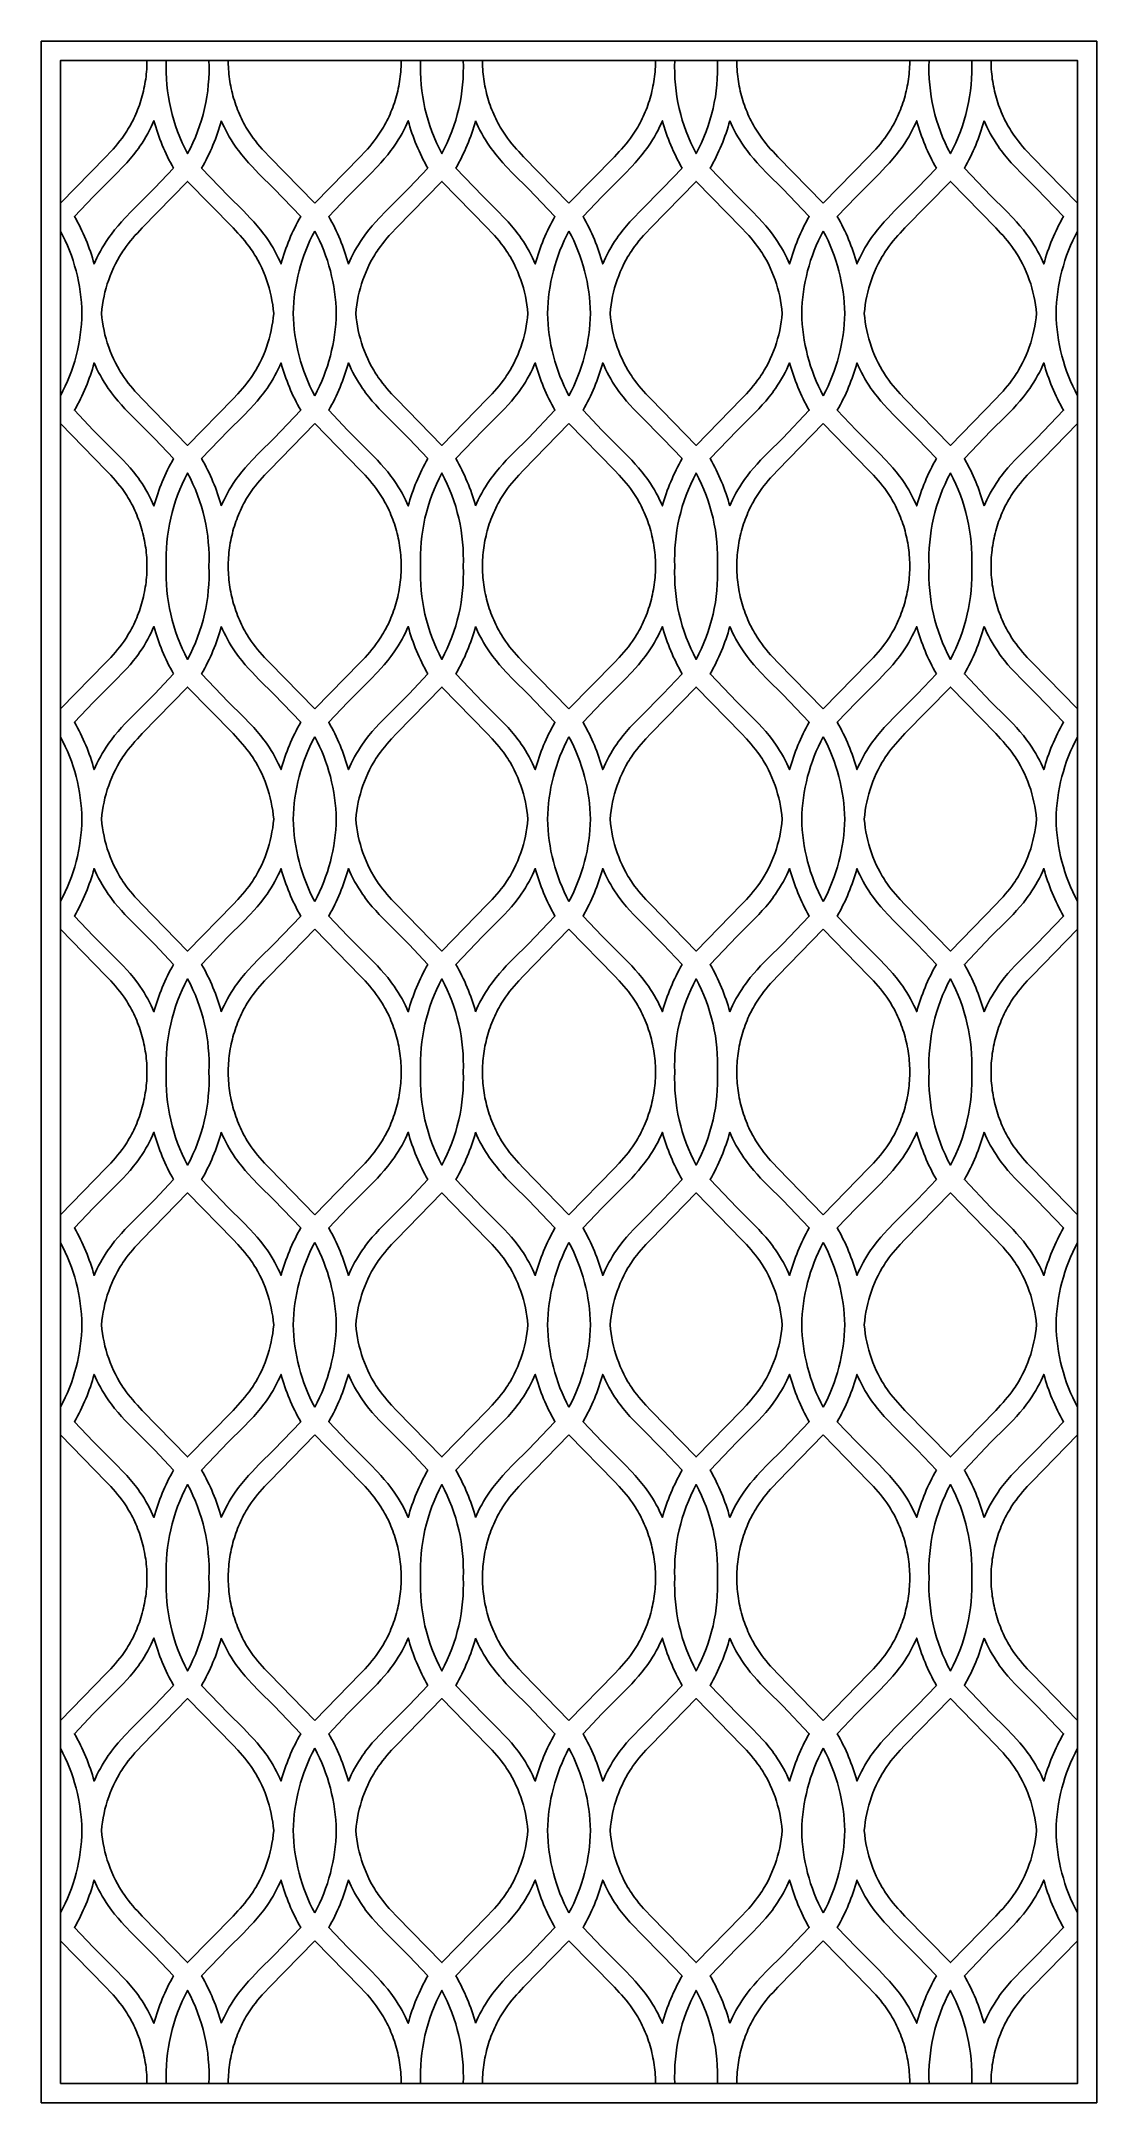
# Model space of a CAD drawing. Extents: x 598 to 1036, y 464 to 1319.
import ezdxf

# ---------------------------------------------------------------- set-up
doc = ezdxf.new("R2010")
doc.units = 0
doc.layers.add('LAYER_01', color=7, linetype='CONTINUOUS')

msp = doc.modelspace()

# ---------------------------------------------------------------- linework, layer by layer
at = {"layer": 'LAYER_01'}
for points in [[(597.73, 463.89), (1035.82, 463.89), (1035.82, 1318.88), (597.73, 1318.88)], [(605.73, 471.89), (1027.82, 471.89), (1027.82, 1310.88), (605.73, 1310.88)], [(622.77, 1206.01), (622.94, 1207.79), (623.17, 1209.56), (623.46, 1211.33), (623.8, 1213.09), (624.2, 1214.83), (624.66, 1216.56), (625.16, 1218.27), (625.73, 1219.97), (626.34, 1221.64), (627.01, 1223.29), (627.73, 1224.91), (628.5, 1226.51), (629.33, 1228.07), (630.2, 1229.6), (630.66, 1230.35), (631.13, 1231.1), (631.61, 1231.83), (632.11, 1232.56), (632.96, 1233.74), (633.84, 1234.9), (634.75, 1236.04), (635.69, 1237.16), (636.65, 1238.26), (637.63, 1239.34), (639.65, 1241.46), (658.49, 1260.74), (677.33, 1241.46), (679.34, 1239.34), (680.32, 1238.26), (681.29, 1237.16), (682.22, 1236.04), (683.13, 1234.9), (684.02, 1233.74), (684.87, 1232.56), (685.36, 1231.83), (685.84, 1231.1), (686.31, 1230.35), (686.77, 1229.6), (687.65, 1228.07), (688.47, 1226.51), (689.24, 1224.91), (689.97, 1223.29), (690.63, 1221.64), (691.25, 1219.97), (691.81, 1218.27), (692.32, 1216.56), (692.77, 1214.83), (693.17, 1213.09), (693.51, 1211.33), (693.8, 1209.56), (694.03, 1207.79), (694.21, 1206.01), (694.03, 1204.23), (693.8, 1202.45), (693.51, 1200.68), (693.17, 1198.93), (692.77, 1197.18), (692.32, 1195.45), (691.81, 1193.74), (691.25, 1192.05), (690.63, 1190.37), (689.97, 1188.73), (689.24, 1187.1), (688.47, 1185.51), (687.65, 1183.94), (686.77, 1182.41), (686.31, 1181.66), (685.84, 1180.92), (685.36, 1180.18), (684.87, 1179.46), (684.02, 1178.27), (683.13, 1177.11), (682.22, 1175.97), (681.29, 1174.86), (680.32, 1173.76), (679.34, 1172.68), (677.33, 1170.55), (658.49, 1151.27), (639.65, 1170.55), (637.63, 1172.68), (636.65, 1173.76), (635.69, 1174.86), (634.75, 1175.97), (633.84, 1177.11), (632.96, 1178.27), (632.11, 1179.46), (631.61, 1180.18), (631.13, 1180.92), (630.66, 1181.66), (630.2, 1182.41), (629.33, 1183.94), (628.5, 1185.51), (627.73, 1187.1), (627.01, 1188.73), (626.34, 1190.37), (625.73, 1192.05), (625.16, 1193.74), (624.66, 1195.45), (624.2, 1197.18), (623.8, 1198.93), (623.46, 1200.68), (623.17, 1202.45), (622.94, 1204.23)], [(728.29, 1206.01), (728.47, 1207.79), (728.7, 1209.56), (728.99, 1211.33), (729.33, 1213.09), (729.73, 1214.83), (730.18, 1216.56), (730.69, 1218.27), (731.25, 1219.97), (731.87, 1221.64), (732.53, 1223.29), (733.26, 1224.91), (734.03, 1226.51), (734.85, 1228.07), (735.73, 1229.6), (736.19, 1230.35), (736.66, 1231.1), (737.14, 1231.83), (737.63, 1232.56), (738.48, 1233.74), (739.37, 1234.9), (740.28, 1236.04), (741.21, 1237.16), (742.18, 1238.26), (743.16, 1239.34), (745.17, 1241.46), (764.01, 1260.74), (782.85, 1241.46), (784.87, 1239.34), (785.85, 1238.26), (786.81, 1237.16), (787.75, 1236.04), (788.66, 1234.9), (789.54, 1233.74), (790.39, 1232.56), (790.89, 1231.83), (791.37, 1231.1), (791.84, 1230.35), (792.3, 1229.6), (793.17, 1228.07), (794, 1226.51), (794.77, 1224.91), (795.49, 1223.29), (796.16, 1221.64), (796.77, 1219.97), (797.34, 1218.27), (797.84, 1216.56), (798.3, 1214.83), (798.7, 1213.09), (799.04, 1211.33), (799.33, 1209.56), (799.56, 1207.79), (799.73, 1206.01), (799.56, 1204.23), (799.33, 1202.45), (799.04, 1200.68), (798.7, 1198.93), (798.3, 1197.18), (797.84, 1195.45), (797.34, 1193.74), (796.77, 1192.05), (796.16, 1190.37), (795.49, 1188.73), (794.77, 1187.1), (794, 1185.51), (793.17, 1183.94), (792.3, 1182.41), (791.84, 1181.66), (791.37, 1180.92), (790.89, 1180.18), (790.39, 1179.46), (789.54, 1178.27), (788.66, 1177.11), (787.75, 1175.97), (786.81, 1174.86), (785.85, 1173.76), (784.87, 1172.68), (782.85, 1170.55), (764.01, 1151.27), (745.17, 1170.55), (743.16, 1172.68), (742.18, 1173.76), (741.21, 1174.86), (740.28, 1175.97), (739.37, 1177.11), (738.48, 1178.27), (737.63, 1179.46), (737.14, 1180.18), (736.66, 1180.92), (736.19, 1181.66), (735.73, 1182.41), (734.85, 1183.94), (734.03, 1185.51), (733.26, 1187.1), (732.53, 1188.73), (731.87, 1190.37), (731.25, 1192.05), (730.69, 1193.74), (730.18, 1195.45), (729.73, 1197.18), (729.33, 1198.93), (728.99, 1200.68), (728.7, 1202.45), (728.47, 1204.23)], [(833.82, 1206.01), (833.99, 1207.79), (834.22, 1209.56), (834.51, 1211.33), (834.85, 1213.09), (835.25, 1214.83), (835.7, 1216.56), (836.21, 1218.27), (836.77, 1219.97), (837.39, 1221.64), (838.06, 1223.29), (838.78, 1224.91), (839.55, 1226.51), (840.38, 1228.07), (841.25, 1229.6), (841.71, 1230.35), (842.18, 1231.1), (842.66, 1231.83), (843.16, 1232.56), (844.01, 1233.74), (844.89, 1234.9), (845.8, 1236.04), (846.74, 1237.16), (847.7, 1238.26), (848.68, 1239.34), (850.7, 1241.46), (869.54, 1260.74), (888.38, 1241.46), (890.39, 1239.34), (891.37, 1238.26), (892.33, 1237.16), (893.27, 1236.04), (894.18, 1234.9), (895.07, 1233.74), (895.92, 1232.56), (896.41, 1231.83), (896.89, 1231.1), (897.36, 1230.35), (897.82, 1229.6), (898.69, 1228.07), (899.52, 1226.51), (900.29, 1224.91), (901.01, 1223.29), (901.68, 1221.64), (902.3, 1219.97), (902.86, 1218.27), (903.37, 1216.56), (903.82, 1214.83), (904.22, 1213.09), (904.56, 1211.33), (904.85, 1209.56), (905.08, 1207.79), (905.26, 1206.01), (905.08, 1204.23), (904.85, 1202.45), (904.56, 1200.68), (904.22, 1198.93), (903.82, 1197.18), (903.37, 1195.45), (902.86, 1193.74), (902.3, 1192.05), (901.68, 1190.37), (901.01, 1188.73), (900.29, 1187.1), (899.52, 1185.51), (898.69, 1183.94), (897.82, 1182.41), (897.36, 1181.66), (896.89, 1180.92), (896.41, 1180.18), (895.92, 1179.46), (895.07, 1178.27), (894.18, 1177.11), (893.27, 1175.97), (892.33, 1174.86), (891.37, 1173.76), (890.39, 1172.68), (888.38, 1170.55), (869.54, 1151.27), (850.7, 1170.55), (848.68, 1172.68), (847.7, 1173.76), (846.74, 1174.86), (845.8, 1175.97), (844.89, 1177.11), (844.01, 1178.27), (843.16, 1179.46), (842.66, 1180.18), (842.18, 1180.92), (841.71, 1181.66), (841.25, 1182.41), (840.38, 1183.94), (839.55, 1185.51), (838.78, 1187.1), (838.06, 1188.73), (837.39, 1190.37), (836.77, 1192.05), (836.21, 1193.74), (835.7, 1195.45), (835.25, 1197.18), (834.85, 1198.93), (834.51, 1200.68), (834.22, 1202.45), (833.99, 1204.23)], [(939.34, 1206.01), (939.51, 1207.79), (939.75, 1209.56), (940.03, 1211.33), (940.38, 1213.09), (940.78, 1214.83), (941.23, 1216.56), (941.74, 1218.27), (942.3, 1219.97), (942.91, 1221.64), (943.58, 1223.29), (944.3, 1224.91), (945.08, 1226.51), (945.9, 1228.07), (946.78, 1229.6), (947.23, 1230.35), (947.7, 1231.1), (948.19, 1231.83), (948.68, 1232.56), (949.53, 1233.74), (950.41, 1234.9), (951.32, 1236.04), (952.26, 1237.16), (953.22, 1238.26), (954.21, 1239.34), (956.22, 1241.46), (975.06, 1260.74), (993.9, 1241.46), (995.92, 1239.34), (996.9, 1238.26), (997.86, 1237.16), (998.8, 1236.04), (999.71, 1234.9), (1000.59, 1233.74), (1001.44, 1232.56), (1001.93, 1231.83), (1002.42, 1231.1), (1002.89, 1230.35), (1003.34, 1229.6), (1004.22, 1228.07), (1005.04, 1226.51), (1005.82, 1224.91), (1006.54, 1223.29), (1007.21, 1221.64), (1007.82, 1219.97), (1008.38, 1218.27), (1008.89, 1216.56), (1009.34, 1214.83), (1009.74, 1213.09), (1010.09, 1211.33), (1010.37, 1209.56), (1010.61, 1207.79), (1010.78, 1206.01), (1010.61, 1204.23), (1010.37, 1202.45), (1010.09, 1200.68), (1009.74, 1198.93), (1009.34, 1197.18), (1008.89, 1195.45), (1008.38, 1193.74), (1007.82, 1192.05), (1007.21, 1190.37), (1006.54, 1188.73), (1005.82, 1187.1), (1005.04, 1185.51), (1004.22, 1183.94), (1003.34, 1182.41), (1002.89, 1181.66), (1002.42, 1180.92), (1001.93, 1180.18), (1001.44, 1179.46), (1000.59, 1178.27), (999.71, 1177.11), (998.8, 1175.97), (997.86, 1174.86), (996.9, 1173.76), (995.92, 1172.68), (993.9, 1170.55), (975.06, 1151.27), (956.22, 1170.55), (954.21, 1172.68), (953.22, 1173.76), (952.26, 1174.86), (951.32, 1175.97), (950.41, 1177.11), (949.53, 1178.27), (948.68, 1179.46), (948.19, 1180.18), (947.7, 1180.92), (947.23, 1181.66), (946.78, 1182.41), (945.9, 1183.94), (945.08, 1185.51), (944.3, 1187.1), (943.58, 1188.73), (942.91, 1190.37), (942.3, 1192.05), (941.74, 1193.74), (941.23, 1195.45), (940.78, 1197.18), (940.38, 1198.93), (940.03, 1200.68), (939.75, 1202.45), (939.51, 1204.23)], [(622.77, 996.26), (622.94, 998.04), (623.17, 999.82), (623.46, 1001.58), (623.8, 1003.34), (624.2, 1005.08), (624.66, 1006.81), (625.16, 1008.53), (625.73, 1010.22), (626.34, 1011.89), (627.01, 1013.54), (627.73, 1015.16), (628.5, 1016.76), (629.33, 1018.32), (630.2, 1019.85), (630.66, 1020.61), (631.13, 1021.35), (631.61, 1022.08), (632.11, 1022.81), (632.96, 1024), (633.84, 1025.16), (634.75, 1026.29), (635.69, 1027.41), (636.65, 1028.51), (637.63, 1029.59), (639.65, 1031.71), (658.49, 1051), (677.33, 1031.71), (679.34, 1029.59), (680.32, 1028.51), (681.29, 1027.41), (682.22, 1026.29), (683.13, 1025.16), (684.02, 1024), (684.87, 1022.81), (685.36, 1022.08), (685.84, 1021.35), (686.31, 1020.61), (686.77, 1019.85), (687.65, 1018.32), (688.47, 1016.76), (689.24, 1015.16), (689.97, 1013.54), (690.63, 1011.89), (691.25, 1010.22), (691.81, 1008.53), (692.32, 1006.81), (692.77, 1005.08), (693.17, 1003.34), (693.51, 1001.58), (693.8, 999.82), (694.03, 998.04), (694.21, 996.26), (694.03, 994.48), (693.8, 992.7), (693.51, 990.94), (693.17, 989.18), (692.77, 987.44), (692.32, 985.71), (691.81, 983.99), (691.25, 982.3), (690.63, 980.63), (689.97, 978.98), (689.24, 977.36), (688.47, 975.76), (687.65, 974.2), (686.77, 972.67), (686.31, 971.91), (685.84, 971.17), (685.36, 970.43), (684.87, 969.71), (684.02, 968.52), (683.13, 967.36), (682.22, 966.23), (681.29, 965.11), (680.32, 964.01), (679.34, 962.93), (677.33, 960.81), (658.49, 941.52), (639.65, 960.81), (637.63, 962.93), (636.65, 964.01), (635.69, 965.11), (634.75, 966.23), (633.84, 967.36), (632.96, 968.52), (632.11, 969.71), (631.61, 970.43), (631.13, 971.17), (630.66, 971.91), (630.2, 972.67), (629.33, 974.2), (628.5, 975.76), (627.73, 977.36), (627.01, 978.98), (626.34, 980.63), (625.73, 982.3), (625.16, 983.99), (624.66, 985.71), (624.2, 987.44), (623.8, 989.18), (623.46, 990.94), (623.17, 992.7), (622.94, 994.48)], [(728.29, 996.26), (728.47, 998.04), (728.7, 999.82), (728.99, 1001.58), (729.33, 1003.34), (729.73, 1005.08), (730.18, 1006.81), (730.69, 1008.53), (731.25, 1010.22), (731.87, 1011.89), (732.53, 1013.54), (733.26, 1015.16), (734.03, 1016.76), (734.85, 1018.32), (735.73, 1019.85), (736.19, 1020.61), (736.66, 1021.35), (737.14, 1022.08), (737.63, 1022.81), (738.48, 1024), (739.37, 1025.16), (740.28, 1026.29), (741.21, 1027.41), (742.18, 1028.51), (743.16, 1029.59), (745.17, 1031.71), (764.01, 1051), (782.85, 1031.71), (784.87, 1029.59), (785.85, 1028.51), (786.81, 1027.41), (787.75, 1026.29), (788.66, 1025.16), (789.54, 1024), (790.39, 1022.81), (790.89, 1022.08), (791.37, 1021.35), (791.84, 1020.61), (792.3, 1019.85), (793.17, 1018.32), (794, 1016.76), (794.77, 1015.16), (795.49, 1013.54), (796.16, 1011.89), (796.77, 1010.22), (797.34, 1008.53), (797.84, 1006.81), (798.3, 1005.08), (798.7, 1003.34), (799.04, 1001.58), (799.33, 999.82), (799.56, 998.04), (799.73, 996.26), (799.56, 994.48), (799.33, 992.7), (799.04, 990.94), (798.7, 989.18), (798.3, 987.44), (797.84, 985.71), (797.34, 983.99), (796.77, 982.3), (796.16, 980.63), (795.49, 978.98), (794.77, 977.36), (794, 975.76), (793.17, 974.2), (792.3, 972.67), (791.84, 971.91), (791.37, 971.17), (790.89, 970.43), (790.39, 969.71), (789.54, 968.52), (788.66, 967.36), (787.75, 966.23), (786.81, 965.11), (785.85, 964.01), (784.87, 962.93), (782.85, 960.81), (764.01, 941.52), (745.17, 960.81), (743.16, 962.93), (742.18, 964.01), (741.21, 965.11), (740.28, 966.23), (739.37, 967.36), (738.48, 968.52), (737.63, 969.71), (737.14, 970.43), (736.66, 971.17), (736.19, 971.91), (735.73, 972.67), (734.85, 974.2), (734.03, 975.76), (733.26, 977.36), (732.53, 978.98), (731.87, 980.63), (731.25, 982.3), (730.69, 983.99), (730.18, 985.71), (729.73, 987.44), (729.33, 989.18), (728.99, 990.94), (728.7, 992.7), (728.47, 994.48)], [(833.82, 996.26), (833.99, 998.04), (834.22, 999.82), (834.51, 1001.58), (834.85, 1003.34), (835.25, 1005.08), (835.7, 1006.81), (836.21, 1008.53), (836.77, 1010.22), (837.39, 1011.89), (838.06, 1013.54), (838.78, 1015.16), (839.55, 1016.76), (840.38, 1018.32), (841.25, 1019.85), (841.71, 1020.61), (842.18, 1021.35), (842.66, 1022.08), (843.16, 1022.81), (844.01, 1024), (844.89, 1025.16), (845.8, 1026.29), (846.74, 1027.41), (847.7, 1028.51), (848.68, 1029.59), (850.7, 1031.71), (869.54, 1051), (888.38, 1031.71), (890.39, 1029.59), (891.37, 1028.51), (892.33, 1027.41), (893.27, 1026.29), (894.18, 1025.16), (895.07, 1024), (895.92, 1022.81), (896.41, 1022.08), (896.89, 1021.35), (897.36, 1020.61), (897.82, 1019.85), (898.69, 1018.32), (899.52, 1016.76), (900.29, 1015.16), (901.01, 1013.54), (901.68, 1011.89), (902.3, 1010.22), (902.86, 1008.53), (903.37, 1006.81), (903.82, 1005.08), (904.22, 1003.34), (904.56, 1001.58), (904.85, 999.82), (905.08, 998.04), (905.26, 996.26), (905.08, 994.48), (904.85, 992.7), (904.56, 990.94), (904.22, 989.18), (903.82, 987.44), (903.37, 985.71), (902.86, 983.99), (902.3, 982.3), (901.68, 980.63), (901.01, 978.98), (900.29, 977.36), (899.52, 975.76), (898.69, 974.2), (897.82, 972.67), (897.36, 971.91), (896.89, 971.17), (896.41, 970.43), (895.92, 969.71), (895.07, 968.52), (894.18, 967.36), (893.27, 966.23), (892.33, 965.11), (891.37, 964.01), (890.39, 962.93), (888.38, 960.81), (869.54, 941.52), (850.7, 960.81), (848.68, 962.93), (847.7, 964.01), (846.74, 965.11), (845.8, 966.23), (844.89, 967.36), (844.01, 968.52), (843.16, 969.71), (842.66, 970.43), (842.18, 971.17), (841.71, 971.91), (841.25, 972.67), (840.38, 974.2), (839.55, 975.76), (838.78, 977.36), (838.06, 978.98), (837.39, 980.63), (836.77, 982.3), (836.21, 983.99), (835.7, 985.71), (835.25, 987.44), (834.85, 989.18), (834.51, 990.94), (834.22, 992.7), (833.99, 994.48)], [(939.34, 996.26), (939.51, 998.04), (939.75, 999.82), (940.03, 1001.58), (940.38, 1003.34), (940.78, 1005.08), (941.23, 1006.81), (941.74, 1008.53), (942.3, 1010.22), (942.91, 1011.89), (943.58, 1013.54), (944.3, 1015.16), (945.08, 1016.76), (945.9, 1018.32), (946.78, 1019.85), (947.23, 1020.61), (947.7, 1021.35), (948.19, 1022.08), (948.68, 1022.81), (949.53, 1024), (950.41, 1025.16), (951.32, 1026.29), (952.26, 1027.41), (953.22, 1028.51), (954.21, 1029.59), (956.22, 1031.71), (975.06, 1051), (993.9, 1031.71), (995.92, 1029.59), (996.9, 1028.51), (997.86, 1027.41), (998.8, 1026.29), (999.71, 1025.16), (1000.59, 1024), (1001.44, 1022.81), (1001.93, 1022.08), (1002.42, 1021.35), (1002.89, 1020.61), (1003.34, 1019.85), (1004.22, 1018.32), (1005.04, 1016.76), (1005.82, 1015.16), (1006.54, 1013.54), (1007.21, 1011.89), (1007.82, 1010.22), (1008.38, 1008.53), (1008.89, 1006.81), (1009.34, 1005.08), (1009.74, 1003.34), (1010.09, 1001.58), (1010.37, 999.82), (1010.61, 998.04), (1010.78, 996.26), (1010.61, 994.48), (1010.37, 992.7), (1010.09, 990.94), (1009.74, 989.18), (1009.34, 987.44), (1008.89, 985.71), (1008.38, 983.99), (1007.82, 982.3), (1007.21, 980.63), (1006.54, 978.98), (1005.82, 977.36), (1005.04, 975.76), (1004.22, 974.2), (1003.34, 972.67), (1002.89, 971.91), (1002.42, 971.17), (1001.93, 970.43), (1001.44, 969.71), (1000.59, 968.52), (999.71, 967.36), (998.8, 966.23), (997.86, 965.11), (996.9, 964.01), (995.92, 962.93), (993.9, 960.81), (975.06, 941.52), (956.22, 960.81), (954.21, 962.93), (953.22, 964.01), (952.26, 965.11), (951.32, 966.23), (950.41, 967.36), (949.53, 968.52), (948.68, 969.71), (948.19, 970.43), (947.7, 971.17), (947.23, 971.91), (946.78, 972.67), (945.9, 974.2), (945.08, 975.76), (944.3, 977.36), (943.58, 978.98), (942.91, 980.63), (942.3, 982.3), (941.74, 983.99), (941.23, 985.71), (940.78, 987.44), (940.38, 989.18), (940.03, 990.94), (939.75, 992.7), (939.51, 994.48)], [(622.77, 786.51), (622.94, 788.29), (623.17, 790.07), (623.46, 791.84), (623.8, 793.59), (624.2, 795.34), (624.66, 797.07), (625.16, 798.78), (625.73, 800.47), (626.34, 802.15), (627.01, 803.79), (627.73, 805.42), (628.5, 807.01), (629.33, 808.58), (630.2, 810.11), (630.66, 810.86), (631.13, 811.6), (631.61, 812.34), (632.11, 813.06), (632.96, 814.25), (633.84, 815.41), (634.75, 816.55), (635.69, 817.66), (636.65, 818.76), (637.63, 819.84), (639.65, 821.97), (658.49, 841.25), (677.33, 821.97), (679.34, 819.84), (680.32, 818.76), (681.29, 817.66), (682.22, 816.55), (683.13, 815.41), (684.02, 814.25), (684.87, 813.06), (685.36, 812.34), (685.84, 811.6), (686.31, 810.86), (686.77, 810.11), (687.65, 808.58), (688.47, 807.01), (689.24, 805.42), (689.97, 803.79), (690.63, 802.15), (691.25, 800.47), (691.81, 798.78), (692.32, 797.07), (692.77, 795.34), (693.17, 793.59), (693.51, 791.84), (693.8, 790.07), (694.03, 788.29), (694.21, 786.51), (694.03, 784.73), (693.8, 782.96), (693.51, 781.19), (693.17, 779.43), (692.77, 777.69), (692.32, 775.96), (691.81, 774.25), (691.25, 772.55), (690.63, 770.88), (689.97, 769.23), (689.24, 767.61), (688.47, 766.01), (687.65, 764.45), (686.77, 762.92), (686.31, 762.17), (685.84, 761.42), (685.36, 760.69), (684.87, 759.96), (684.02, 758.78), (683.13, 757.62), (682.22, 756.48), (681.29, 755.36), (680.32, 754.26), (679.34, 753.18), (677.33, 751.06), (658.49, 731.78), (639.65, 751.06), (637.63, 753.18), (636.65, 754.26), (635.69, 755.36), (634.75, 756.48), (633.84, 757.62), (632.96, 758.78), (632.11, 759.96), (631.61, 760.69), (631.13, 761.42), (630.66, 762.17), (630.2, 762.92), (629.33, 764.45), (628.5, 766.01), (627.73, 767.61), (627.01, 769.23), (626.34, 770.88), (625.73, 772.55), (625.16, 774.25), (624.66, 775.96), (624.2, 777.69), (623.8, 779.43), (623.46, 781.19), (623.17, 782.96), (622.94, 784.73)], [(728.29, 786.51), (728.47, 788.29), (728.7, 790.07), (728.99, 791.84), (729.33, 793.59), (729.73, 795.34), (730.18, 797.07), (730.69, 798.78), (731.25, 800.47), (731.87, 802.15), (732.53, 803.79), (733.26, 805.42), (734.03, 807.01), (734.85, 808.58), (735.73, 810.11), (736.19, 810.86), (736.66, 811.6), (737.14, 812.34), (737.63, 813.06), (738.48, 814.25), (739.37, 815.41), (740.28, 816.55), (741.21, 817.66), (742.18, 818.76), (743.16, 819.84), (745.17, 821.97), (764.01, 841.25), (782.85, 821.97), (784.87, 819.84), (785.85, 818.76), (786.81, 817.66), (787.75, 816.55), (788.66, 815.41), (789.54, 814.25), (790.39, 813.06), (790.89, 812.34), (791.37, 811.6), (791.84, 810.86), (792.3, 810.11), (793.17, 808.58), (794, 807.01), (794.77, 805.42), (795.49, 803.79), (796.16, 802.15), (796.77, 800.47), (797.34, 798.78), (797.84, 797.07), (798.3, 795.34), (798.7, 793.59), (799.04, 791.84), (799.33, 790.07), (799.56, 788.29), (799.73, 786.51), (799.56, 784.73), (799.33, 782.96), (799.04, 781.19), (798.7, 779.43), (798.3, 777.69), (797.84, 775.96), (797.34, 774.25), (796.77, 772.55), (796.16, 770.88), (795.49, 769.23), (794.77, 767.61), (794, 766.01), (793.17, 764.45), (792.3, 762.92), (791.84, 762.17), (791.37, 761.42), (790.89, 760.69), (790.39, 759.96), (789.54, 758.78), (788.66, 757.62), (787.75, 756.48), (786.81, 755.36), (785.85, 754.26), (784.87, 753.18), (782.85, 751.06), (764.01, 731.78), (745.17, 751.06), (743.16, 753.18), (742.18, 754.26), (741.21, 755.36), (740.28, 756.48), (739.37, 757.62), (738.48, 758.78), (737.63, 759.96), (737.14, 760.69), (736.66, 761.42), (736.19, 762.17), (735.73, 762.92), (734.85, 764.45), (734.03, 766.01), (733.26, 767.61), (732.53, 769.23), (731.87, 770.88), (731.25, 772.55), (730.69, 774.25), (730.18, 775.96), (729.73, 777.69), (729.33, 779.43), (728.99, 781.19), (728.7, 782.96), (728.47, 784.73)], [(833.82, 786.51), (833.99, 788.29), (834.22, 790.07), (834.51, 791.84), (834.85, 793.59), (835.25, 795.34), (835.7, 797.07), (836.21, 798.78), (836.77, 800.47), (837.39, 802.15), (838.06, 803.79), (838.78, 805.42), (839.55, 807.01), (840.38, 808.58), (841.25, 810.11), (841.71, 810.86), (842.18, 811.6), (842.66, 812.34), (843.16, 813.06), (844.01, 814.25), (844.89, 815.41), (845.8, 816.55), (846.74, 817.66), (847.7, 818.76), (848.68, 819.84), (850.7, 821.97), (869.54, 841.25), (888.38, 821.97), (890.39, 819.84), (891.37, 818.76), (892.33, 817.66), (893.27, 816.55), (894.18, 815.41), (895.07, 814.25), (895.92, 813.06), (896.41, 812.34), (896.89, 811.6), (897.36, 810.86), (897.82, 810.11), (898.69, 808.58), (899.52, 807.01), (900.29, 805.42), (901.01, 803.79), (901.68, 802.15), (902.3, 800.47), (902.86, 798.78), (903.37, 797.07), (903.82, 795.34), (904.22, 793.59), (904.56, 791.84), (904.85, 790.07), (905.08, 788.29), (905.26, 786.51), (905.08, 784.73), (904.85, 782.96), (904.56, 781.19), (904.22, 779.43), (903.82, 777.69), (903.37, 775.96), (902.86, 774.25), (902.3, 772.55), (901.68, 770.88), (901.01, 769.23), (900.29, 767.61), (899.52, 766.01), (898.69, 764.45), (897.82, 762.92), (897.36, 762.17), (896.89, 761.42), (896.41, 760.69), (895.92, 759.96), (895.07, 758.78), (894.18, 757.62), (893.27, 756.48), (892.33, 755.36), (891.37, 754.26), (890.39, 753.18), (888.38, 751.06), (869.54, 731.78), (850.7, 751.06), (848.68, 753.18), (847.7, 754.26), (846.74, 755.36), (845.8, 756.48), (844.89, 757.62), (844.01, 758.78), (843.16, 759.96), (842.66, 760.69), (842.18, 761.42), (841.71, 762.17), (841.25, 762.92), (840.38, 764.45), (839.55, 766.01), (838.78, 767.61), (838.06, 769.23), (837.39, 770.88), (836.77, 772.55), (836.21, 774.25), (835.7, 775.96), (835.25, 777.69), (834.85, 779.43), (834.51, 781.19), (834.22, 782.96), (833.99, 784.73)], [(939.34, 786.51), (939.51, 788.29), (939.75, 790.07), (940.03, 791.84), (940.38, 793.59), (940.78, 795.34), (941.23, 797.07), (941.74, 798.78), (942.3, 800.47), (942.91, 802.15), (943.58, 803.79), (944.3, 805.42), (945.08, 807.01), (945.9, 808.58), (946.78, 810.11), (947.23, 810.86), (947.7, 811.6), (948.19, 812.34), (948.68, 813.06), (949.53, 814.25), (950.41, 815.41), (951.32, 816.55), (952.26, 817.66), (953.22, 818.76), (954.21, 819.84), (956.22, 821.97), (975.06, 841.25), (993.9, 821.97), (995.92, 819.84), (996.9, 818.76), (997.86, 817.66), (998.8, 816.55), (999.71, 815.41), (1000.59, 814.25), (1001.44, 813.06), (1001.93, 812.34), (1002.42, 811.6), (1002.89, 810.86), (1003.34, 810.11), (1004.22, 808.58), (1005.04, 807.01), (1005.82, 805.42), (1006.54, 803.79), (1007.21, 802.15), (1007.82, 800.47), (1008.38, 798.78), (1008.89, 797.07), (1009.34, 795.34), (1009.74, 793.59), (1010.09, 791.84), (1010.37, 790.07), (1010.61, 788.29), (1010.78, 786.51), (1010.61, 784.73), (1010.37, 782.96), (1010.09, 781.19), (1009.74, 779.43), (1009.34, 777.69), (1008.89, 775.96), (1008.38, 774.25), (1007.82, 772.55), (1007.21, 770.88), (1006.54, 769.23), (1005.82, 767.61), (1005.04, 766.01), (1004.22, 764.45), (1003.34, 762.92), (1002.89, 762.17), (1002.42, 761.42), (1001.93, 760.69), (1001.44, 759.96), (1000.59, 758.78), (999.71, 757.62), (998.8, 756.48), (997.86, 755.36), (996.9, 754.26), (995.92, 753.18), (993.9, 751.06), (975.06, 731.78), (956.22, 751.06), (954.21, 753.18), (953.22, 754.26), (952.26, 755.36), (951.32, 756.48), (950.41, 757.62), (949.53, 758.78), (948.68, 759.96), (948.19, 760.69), (947.7, 761.42), (947.23, 762.17), (946.78, 762.92), (945.9, 764.45), (945.08, 766.01), (944.3, 767.61), (943.58, 769.23), (942.91, 770.88), (942.3, 772.55), (941.74, 774.25), (941.23, 775.96), (940.78, 777.69), (940.38, 779.43), (940.03, 781.19), (939.75, 782.96), (939.51, 784.73)], [(622.77, 576.77), (622.94, 578.55), (623.17, 580.32), (623.46, 582.09), (623.8, 583.85), (624.2, 585.59), (624.66, 587.32), (625.16, 589.03), (625.73, 590.73), (626.34, 592.4), (627.01, 594.05), (627.73, 595.67), (628.5, 597.26), (629.33, 598.83), (630.2, 600.36), (630.66, 601.11), (631.13, 601.86), (631.61, 602.59), (632.11, 603.32), (632.96, 604.5), (633.84, 605.66), (634.75, 606.8), (635.69, 607.92), (636.65, 609.02), (637.63, 610.1), (639.65, 612.22), (658.49, 631.5), (677.33, 612.22), (679.34, 610.1), (680.32, 609.02), (681.29, 607.92), (682.22, 606.8), (683.13, 605.66), (684.02, 604.5), (684.87, 603.32), (685.36, 602.59), (685.84, 601.86), (686.31, 601.11), (686.77, 600.36), (687.65, 598.83), (688.47, 597.26), (689.24, 595.67), (689.97, 594.05), (690.63, 592.4), (691.25, 590.73), (691.81, 589.03), (692.32, 587.32), (692.77, 585.59), (693.17, 583.85), (693.51, 582.09), (693.8, 580.32), (694.03, 578.55), (694.21, 576.77), (694.03, 574.99), (693.8, 573.21), (693.51, 571.44), (693.17, 569.69), (692.77, 567.94), (692.32, 566.21), (691.81, 564.5), (691.25, 562.81), (690.63, 561.13), (689.97, 559.48), (689.24, 557.86), (688.47, 556.27), (687.65, 554.7), (686.77, 553.17), (686.31, 552.42), (685.84, 551.68), (685.36, 550.94), (684.87, 550.22), (684.02, 549.03), (683.13, 547.87), (682.22, 546.73), (681.29, 545.61), (680.32, 544.52), (679.34, 543.43), (677.33, 541.31), (658.49, 522.03), (639.65, 541.31), (637.63, 543.43), (636.65, 544.52), (635.69, 545.61), (634.75, 546.73), (633.84, 547.87), (632.96, 549.03), (632.11, 550.22), (631.61, 550.94), (631.13, 551.68), (630.66, 552.42), (630.2, 553.17), (629.33, 554.7), (628.5, 556.27), (627.73, 557.86), (627.01, 559.48), (626.34, 561.13), (625.73, 562.81), (625.16, 564.5), (624.66, 566.21), (624.2, 567.94), (623.8, 569.69), (623.46, 571.44), (623.17, 573.21), (622.94, 574.99)], [(728.29, 576.77), (728.47, 578.55), (728.7, 580.32), (728.99, 582.09), (729.33, 583.85), (729.73, 585.59), (730.18, 587.32), (730.69, 589.03), (731.25, 590.73), (731.87, 592.4), (732.53, 594.05), (733.26, 595.67), (734.03, 597.26), (734.85, 598.83), (735.73, 600.36), (736.19, 601.11), (736.66, 601.86), (737.14, 602.59), (737.63, 603.32), (738.48, 604.5), (739.37, 605.66), (740.28, 606.8), (741.21, 607.92), (742.18, 609.02), (743.16, 610.1), (745.17, 612.22), (764.01, 631.5), (782.85, 612.22), (784.87, 610.1), (785.85, 609.02), (786.81, 607.92), (787.75, 606.8), (788.66, 605.66), (789.54, 604.5), (790.39, 603.32), (790.89, 602.59), (791.37, 601.86), (791.84, 601.11), (792.3, 600.36), (793.17, 598.83), (794, 597.26), (794.77, 595.67), (795.49, 594.05), (796.16, 592.4), (796.77, 590.73), (797.34, 589.03), (797.84, 587.32), (798.3, 585.59), (798.7, 583.85), (799.04, 582.09), (799.33, 580.32), (799.56, 578.55), (799.73, 576.77), (799.56, 574.99), (799.33, 573.21), (799.04, 571.44), (798.7, 569.69), (798.3, 567.94), (797.84, 566.21), (797.34, 564.5), (796.77, 562.81), (796.16, 561.13), (795.49, 559.48), (794.77, 557.86), (794, 556.27), (793.17, 554.7), (792.3, 553.17), (791.84, 552.42), (791.37, 551.68), (790.89, 550.94), (790.39, 550.22), (789.54, 549.03), (788.66, 547.87), (787.75, 546.73), (786.81, 545.61), (785.85, 544.52), (784.87, 543.43), (782.85, 541.31), (764.01, 522.03), (745.17, 541.31), (743.16, 543.43), (742.18, 544.52), (741.21, 545.61), (740.28, 546.73), (739.37, 547.87), (738.48, 549.03), (737.63, 550.22), (737.14, 550.94), (736.66, 551.68), (736.19, 552.42), (735.73, 553.17), (734.85, 554.7), (734.03, 556.27), (733.26, 557.86), (732.53, 559.48), (731.87, 561.13), (731.25, 562.81), (730.69, 564.5), (730.18, 566.21), (729.73, 567.94), (729.33, 569.69), (728.99, 571.44), (728.7, 573.21), (728.47, 574.99)], [(833.82, 576.77), (833.99, 578.55), (834.22, 580.32), (834.51, 582.09), (834.85, 583.85), (835.25, 585.59), (835.7, 587.32), (836.21, 589.03), (836.77, 590.73), (837.39, 592.4), (838.06, 594.05), (838.78, 595.67), (839.55, 597.26), (840.38, 598.83), (841.25, 600.36), (841.71, 601.11), (842.18, 601.86), (842.66, 602.59), (843.16, 603.32), (844.01, 604.5), (844.89, 605.66), (845.8, 606.8), (846.74, 607.92), (847.7, 609.02), (848.68, 610.1), (850.7, 612.22), (869.54, 631.5), (888.38, 612.22), (890.39, 610.1), (891.37, 609.02), (892.33, 607.92), (893.27, 606.8), (894.18, 605.66), (895.07, 604.5), (895.92, 603.32), (896.41, 602.59), (896.89, 601.86), (897.36, 601.11), (897.82, 600.36), (898.69, 598.83), (899.52, 597.26), (900.29, 595.67), (901.01, 594.05), (901.68, 592.4), (902.3, 590.73), (902.86, 589.03), (903.37, 587.32), (903.82, 585.59), (904.22, 583.85), (904.56, 582.09), (904.85, 580.32), (905.08, 578.55), (905.26, 576.77), (905.08, 574.99), (904.85, 573.21), (904.56, 571.44), (904.22, 569.69), (903.82, 567.94), (903.37, 566.21), (902.86, 564.5), (902.3, 562.81), (901.68, 561.13), (901.01, 559.48), (900.29, 557.86), (899.52, 556.27), (898.69, 554.7), (897.82, 553.17), (897.36, 552.42), (896.89, 551.68), (896.41, 550.94), (895.92, 550.22), (895.07, 549.03), (894.18, 547.87), (893.27, 546.73), (892.33, 545.61), (891.37, 544.52), (890.39, 543.43), (888.38, 541.31), (869.54, 522.03), (850.7, 541.31), (848.68, 543.43), (847.7, 544.52), (846.74, 545.61), (845.8, 546.73), (844.89, 547.87), (844.01, 549.03), (843.16, 550.22), (842.66, 550.94), (842.18, 551.68), (841.71, 552.42), (841.25, 553.17), (840.38, 554.7), (839.55, 556.27), (838.78, 557.86), (838.06, 559.48), (837.39, 561.13), (836.77, 562.81), (836.21, 564.5), (835.7, 566.21), (835.25, 567.94), (834.85, 569.69), (834.51, 571.44), (834.22, 573.21), (833.99, 574.99)], [(939.34, 576.77), (939.51, 578.55), (939.75, 580.32), (940.03, 582.09), (940.38, 583.85), (940.78, 585.59), (941.23, 587.32), (941.74, 589.03), (942.3, 590.73), (942.91, 592.4), (943.58, 594.05), (944.3, 595.67), (945.08, 597.26), (945.9, 598.83), (946.78, 600.36), (947.23, 601.11), (947.7, 601.86), (948.19, 602.59), (948.68, 603.32), (949.53, 604.5), (950.41, 605.66), (951.32, 606.8), (952.26, 607.92), (953.22, 609.02), (954.21, 610.1), (956.22, 612.22), (975.06, 631.5), (993.9, 612.22), (995.92, 610.1), (996.9, 609.02), (997.86, 607.92), (998.8, 606.8), (999.71, 605.66), (1000.59, 604.5), (1001.44, 603.32), (1001.93, 602.59), (1002.42, 601.86), (1002.89, 601.11), (1003.34, 600.36), (1004.22, 598.83), (1005.04, 597.26), (1005.82, 595.67), (1006.54, 594.05), (1007.21, 592.4), (1007.82, 590.73), (1008.38, 589.03), (1008.89, 587.32), (1009.34, 585.59), (1009.74, 583.85), (1010.09, 582.09), (1010.37, 580.32), (1010.61, 578.55), (1010.78, 576.77), (1010.61, 574.99), (1010.37, 573.21), (1010.09, 571.44), (1009.74, 569.69), (1009.34, 567.94), (1008.89, 566.21), (1008.38, 564.5), (1007.82, 562.81), (1007.21, 561.13), (1006.54, 559.48), (1005.82, 557.86), (1005.04, 556.27), (1004.22, 554.7), (1003.34, 553.17), (1002.89, 552.42), (1002.42, 551.68), (1001.93, 550.94), (1001.44, 550.22), (1000.59, 549.03), (999.71, 547.87), (998.8, 546.73), (997.86, 545.61), (996.9, 544.52), (995.92, 543.43), (993.9, 541.31), (975.06, 522.03), (956.22, 541.31), (954.21, 543.43), (953.22, 544.52), (952.26, 545.61), (951.32, 546.73), (950.41, 547.87), (949.53, 549.03), (948.68, 550.22), (948.19, 550.94), (947.7, 551.68), (947.23, 552.42), (946.78, 553.17), (945.9, 554.7), (945.08, 556.27), (944.3, 557.86), (943.58, 559.48), (942.91, 561.13), (942.3, 562.81), (941.74, 564.5), (941.23, 566.21), (940.78, 567.94), (940.38, 569.69), (940.03, 571.44), (939.75, 573.21), (939.51, 574.99)]]:
    msp.add_lwpolyline(points, close=True, dxfattribs=at)
for points in [[(641.63, 1310.88), (641.61, 1309.28), (641.57, 1308.27), (641.51, 1307.26), (641.43, 1306.24), (641.34, 1305.23), (641.22, 1304.22), (641.09, 1303.21), (640.94, 1302.21), (640.77, 1301.21), (640.59, 1300.21), (640.38, 1299.21), (640.16, 1298.22), (639.92, 1297.23), (639.66, 1296.25), (639.39, 1295.27), (639.1, 1294.3), (638.79, 1293.33), (638.46, 1292.38), (638.11, 1291.42), (637.75, 1290.48), (637.37, 1289.54), (636.98, 1288.61), (636.56, 1287.69), (636.14, 1286.78), (635.69, 1285.88), (635.23, 1284.99), (634.75, 1284.11), (634.25, 1283.24), (633.74, 1282.38), (633.21, 1281.53), (632.67, 1280.69), (632.11, 1279.87), (631.26, 1278.68), (630.37, 1277.52), (629.46, 1276.39), (628.52, 1275.27), (627.56, 1274.17), (626.58, 1273.09), (624.57, 1270.97), (605.73, 1251.68)], [(675.35, 1310.88), (675.37, 1309.28), (675.41, 1308.27), (675.47, 1307.26), (675.54, 1306.24), (675.64, 1305.23), (675.75, 1304.22), (675.89, 1303.21), (676.04, 1302.21), (676.2, 1301.21), (676.39, 1300.21), (676.59, 1299.21), (676.82, 1298.22), (677.06, 1297.23), (677.31, 1296.25), (677.59, 1295.27), (677.88, 1294.3), (678.19, 1293.33), (678.52, 1292.38), (678.86, 1291.42), (679.22, 1290.48), (679.6, 1289.54), (680, 1288.61), (680.41, 1287.69), (680.84, 1286.78), (681.29, 1285.88), (681.75, 1284.99), (682.23, 1284.11), (682.72, 1283.24), (683.24, 1282.38), (683.76, 1281.53), (684.31, 1280.69), (684.87, 1279.87), (685.72, 1278.68), (686.6, 1277.52), (687.51, 1276.39), (688.45, 1275.27), (689.41, 1274.17), (690.39, 1273.09), (692.41, 1270.97), (711.25, 1251.68)], [(747.15, 1310.88), (747.13, 1309.28), (747.09, 1308.27), (747.03, 1307.26), (746.96, 1306.24), (746.86, 1305.23), (746.75, 1304.22), (746.61, 1303.21), (746.46, 1302.21), (746.3, 1301.21), (746.11, 1300.21), (745.91, 1299.21), (745.68, 1298.22), (745.44, 1297.23), (745.19, 1296.25), (744.91, 1295.27), (744.62, 1294.3), (744.31, 1293.33), (743.98, 1292.38), (743.64, 1291.42), (743.28, 1290.48), (742.9, 1289.54), (742.5, 1288.61), (742.09, 1287.69), (741.66, 1286.78), (741.21, 1285.88), (740.75, 1284.99), (740.27, 1284.11), (739.78, 1283.24), (739.26, 1282.38), (738.74, 1281.53), (738.19, 1280.69), (737.63, 1279.87), (736.78, 1278.68), (735.9, 1277.52), (734.99, 1276.39), (734.05, 1275.27), (733.09, 1274.17), (732.11, 1273.09), (730.09, 1270.97), (711.25, 1251.68)], [(780.87, 1310.88), (780.89, 1309.28), (780.93, 1308.27), (780.99, 1307.26), (781.07, 1306.24), (781.16, 1305.23), (781.28, 1304.22), (781.41, 1303.21), (781.56, 1302.21), (781.73, 1301.21), (781.91, 1300.21), (782.12, 1299.21), (782.34, 1298.22), (782.58, 1297.23), (782.84, 1296.25), (783.11, 1295.27), (783.4, 1294.3), (783.71, 1293.33), (784.04, 1292.38), (784.39, 1291.42), (784.75, 1290.48), (785.13, 1289.54), (785.52, 1288.61), (785.94, 1287.69), (786.36, 1286.78), (786.81, 1285.88), (787.27, 1284.99), (787.75, 1284.11), (788.25, 1283.24), (788.76, 1282.38), (789.29, 1281.53), (789.83, 1280.69), (790.39, 1279.87), (791.24, 1278.68), (792.13, 1277.52), (793.04, 1276.39), (793.98, 1275.27), (794.94, 1274.17), (795.92, 1273.09), (797.93, 1270.97), (816.77, 1251.68)], [(852.68, 1310.88), (852.65, 1309.28), (852.61, 1308.27), (852.56, 1307.26), (852.48, 1306.24), (852.38, 1305.23), (852.27, 1304.22), (852.14, 1303.21), (851.99, 1302.21), (851.82, 1301.21), (851.63, 1300.21), (851.43, 1299.21), (851.21, 1298.22), (850.97, 1297.23), (850.71, 1296.25), (850.44, 1295.27), (850.14, 1294.3), (849.83, 1293.33), (849.51, 1292.38), (849.16, 1291.42), (848.8, 1290.48), (848.42, 1289.54), (848.03, 1288.61), (847.61, 1287.69), (847.18, 1286.78), (846.74, 1285.88), (846.27, 1284.99), (845.8, 1284.11), (845.3, 1283.24), (844.79, 1282.38), (844.26, 1281.53), (843.72, 1280.69), (843.15, 1279.87), (842.3, 1278.68), (841.42, 1277.52), (840.51, 1276.39), (839.57, 1275.27), (838.61, 1274.17), (837.63, 1273.09), (835.62, 1270.97), (816.77, 1251.68)], [(886.39, 1310.88), (886.42, 1309.28), (886.46, 1308.27), (886.52, 1307.26), (886.59, 1306.24), (886.69, 1305.23), (886.8, 1304.22), (886.93, 1303.21), (887.08, 1302.21), (887.25, 1301.21), (887.44, 1300.21), (887.64, 1299.21), (887.86, 1298.22), (888.1, 1297.23), (888.36, 1296.25), (888.64, 1295.27), (888.93, 1294.3), (889.24, 1293.33), (889.57, 1292.38), (889.91, 1291.42), (890.27, 1290.48), (890.65, 1289.54), (891.05, 1288.61), (891.46, 1287.69), (891.89, 1286.78), (892.33, 1285.88), (892.8, 1284.99), (893.28, 1284.11), (893.77, 1283.24), (894.28, 1282.38), (894.81, 1281.53), (895.36, 1280.69), (895.92, 1279.87), (896.77, 1278.68), (897.65, 1277.52), (898.56, 1276.39), (899.5, 1275.27), (900.46, 1274.17), (901.44, 1273.09), (903.46, 1270.97), (922.3, 1251.68)], [(958.2, 1310.88), (958.18, 1309.28), (958.14, 1308.27), (958.08, 1307.26), (958, 1306.24), (957.91, 1305.23), (957.79, 1304.22), (957.66, 1303.21), (957.51, 1302.21), (957.34, 1301.21), (957.16, 1300.21), (956.95, 1299.21), (956.73, 1298.22), (956.49, 1297.23), (956.23, 1296.25), (955.96, 1295.27), (955.67, 1294.3), (955.36, 1293.33), (955.03, 1292.38), (954.69, 1291.42), (954.32, 1290.48), (953.95, 1289.54), (953.55, 1288.61), (953.14, 1287.69), (952.71, 1286.78), (952.26, 1285.88), (951.8, 1284.99), (951.32, 1284.11), (950.82, 1283.24), (950.31, 1282.38), (949.78, 1281.53), (949.24, 1280.69), (948.68, 1279.87), (947.83, 1278.68), (946.95, 1277.52), (946.03, 1276.39), (945.1, 1275.27), (944.13, 1274.17), (943.15, 1273.09), (941.14, 1270.97), (922.3, 1251.68)], [(991.92, 1310.88), (991.94, 1309.28), (991.98, 1308.27), (992.04, 1307.26), (992.12, 1306.24), (992.21, 1305.23), (992.33, 1304.22), (992.46, 1303.21), (992.61, 1302.21), (992.78, 1301.21), (992.96, 1300.21), (993.17, 1299.21), (993.39, 1298.22), (993.63, 1297.23), (993.89, 1296.25), (994.16, 1295.27), (994.45, 1294.3), (994.76, 1293.33), (995.09, 1292.38), (995.43, 1291.42), (995.8, 1290.48), (996.18, 1289.54), (996.57, 1288.61), (996.98, 1287.69), (997.41, 1286.78), (997.86, 1285.88), (998.32, 1284.99), (998.8, 1284.11), (999.3, 1283.24), (999.81, 1282.38), (1000.34, 1281.53), (1000.88, 1280.69), (1001.44, 1279.87), (1002.29, 1278.68), (1003.18, 1277.52), (1004.09, 1276.39), (1005.02, 1275.27), (1005.99, 1274.17), (1006.97, 1273.09), (1008.98, 1270.97), (1027.82, 1251.68)], [(641.63, 1101.13), (641.61, 1102.73), (641.57, 1103.74), (641.51, 1104.76), (641.43, 1105.77), (641.34, 1106.78), (641.22, 1107.79), (641.09, 1108.8), (640.94, 1109.81), (640.77, 1110.81), (640.59, 1111.81), (640.38, 1112.8), (640.16, 1113.8), (639.92, 1114.78), (639.66, 1115.77), (639.39, 1116.74), (639.1, 1117.71), (638.79, 1118.68), (638.46, 1119.64), (638.11, 1120.59), (637.75, 1121.53), (637.37, 1122.47), (636.98, 1123.4), (636.56, 1124.32), (636.14, 1125.23), (635.69, 1126.13), (635.23, 1127.02), (634.75, 1127.91), (634.25, 1128.78), (633.74, 1129.64), (633.21, 1130.48), (632.67, 1131.32), (632.11, 1132.14), (631.26, 1133.33), (630.37, 1134.49), (629.46, 1135.63), (628.52, 1136.75), (627.56, 1137.84), (626.58, 1138.93), (624.57, 1141.05), (605.73, 1160.33)], [(675.35, 1101.13), (675.37, 1102.73), (675.41, 1103.74), (675.47, 1104.76), (675.54, 1105.77), (675.64, 1106.78), (675.75, 1107.79), (675.89, 1108.8), (676.04, 1109.81), (676.2, 1110.81), (676.39, 1111.81), (676.59, 1112.8), (676.82, 1113.8), (677.06, 1114.78), (677.31, 1115.77), (677.59, 1116.74), (677.88, 1117.71), (678.19, 1118.68), (678.52, 1119.64), (678.86, 1120.59), (679.22, 1121.53), (679.6, 1122.47), (680, 1123.4), (680.41, 1124.32), (680.84, 1125.23), (681.29, 1126.13), (681.75, 1127.02), (682.23, 1127.91), (682.72, 1128.78), (683.24, 1129.64), (683.76, 1130.48), (684.31, 1131.32), (684.87, 1132.14), (685.72, 1133.33), (686.6, 1134.49), (687.51, 1135.63), (688.45, 1136.75), (689.41, 1137.84), (690.39, 1138.93), (692.41, 1141.05), (711.25, 1160.33)], [(747.15, 1101.13), (747.13, 1102.73), (747.09, 1103.74), (747.03, 1104.76), (746.96, 1105.77), (746.86, 1106.78), (746.75, 1107.79), (746.61, 1108.8), (746.46, 1109.81), (746.3, 1110.81), (746.11, 1111.81), (745.91, 1112.8), (745.68, 1113.8), (745.44, 1114.78), (745.19, 1115.77), (744.91, 1116.74), (744.62, 1117.71), (744.31, 1118.68), (743.98, 1119.64), (743.64, 1120.59), (743.28, 1121.53), (742.9, 1122.47), (742.5, 1123.4), (742.09, 1124.32), (741.66, 1125.23), (741.21, 1126.13), (740.75, 1127.02), (740.27, 1127.91), (739.78, 1128.78), (739.26, 1129.64), (738.74, 1130.48), (738.19, 1131.32), (737.63, 1132.14), (736.78, 1133.33), (735.9, 1134.49), (734.99, 1135.63), (734.05, 1136.75), (733.09, 1137.84), (732.11, 1138.93), (730.09, 1141.05), (711.25, 1160.33)], [(780.87, 1101.13), (780.89, 1102.73), (780.93, 1103.74), (780.99, 1104.76), (781.07, 1105.77), (781.16, 1106.78), (781.28, 1107.79), (781.41, 1108.8), (781.56, 1109.81), (781.73, 1110.81), (781.91, 1111.81), (782.12, 1112.8), (782.34, 1113.8), (782.58, 1114.78), (782.84, 1115.77), (783.11, 1116.74), (783.4, 1117.71), (783.71, 1118.68), (784.04, 1119.64), (784.39, 1120.59), (784.75, 1121.53), (785.13, 1122.47), (785.52, 1123.4), (785.94, 1124.32), (786.36, 1125.23), (786.81, 1126.13), (787.27, 1127.02), (787.75, 1127.91), (788.25, 1128.78), (788.76, 1129.64), (789.29, 1130.48), (789.83, 1131.32), (790.39, 1132.14), (791.24, 1133.33), (792.13, 1134.49), (793.04, 1135.63), (793.98, 1136.75), (794.94, 1137.84), (795.92, 1138.93), (797.93, 1141.05), (816.77, 1160.33)], [(852.68, 1101.13), (852.65, 1102.73), (852.61, 1103.74), (852.56, 1104.76), (852.48, 1105.77), (852.38, 1106.78), (852.27, 1107.79), (852.14, 1108.8), (851.99, 1109.81), (851.82, 1110.81), (851.63, 1111.81), (851.43, 1112.8), (851.21, 1113.8), (850.97, 1114.78), (850.71, 1115.77), (850.44, 1116.74), (850.14, 1117.71), (849.83, 1118.68), (849.51, 1119.64), (849.16, 1120.59), (848.8, 1121.53), (848.42, 1122.47), (848.03, 1123.4), (847.61, 1124.32), (847.18, 1125.23), (846.74, 1126.13), (846.27, 1127.02), (845.8, 1127.91), (845.3, 1128.78), (844.79, 1129.64), (844.26, 1130.48), (843.72, 1131.32), (843.15, 1132.14), (842.3, 1133.33), (841.42, 1134.49), (840.51, 1135.63), (839.57, 1136.75), (838.61, 1137.84), (837.63, 1138.93), (835.62, 1141.05), (816.77, 1160.33)], [(886.39, 1101.13), (886.42, 1102.73), (886.46, 1103.74), (886.52, 1104.76), (886.59, 1105.77), (886.69, 1106.78), (886.8, 1107.79), (886.93, 1108.8), (887.08, 1109.81), (887.25, 1110.81), (887.44, 1111.81), (887.64, 1112.8), (887.86, 1113.8), (888.1, 1114.78), (888.36, 1115.77), (888.64, 1116.74), (888.93, 1117.71), (889.24, 1118.68), (889.57, 1119.64), (889.91, 1120.59), (890.27, 1121.53), (890.65, 1122.47), (891.05, 1123.4), (891.46, 1124.32), (891.89, 1125.23), (892.33, 1126.13), (892.8, 1127.02), (893.28, 1127.91), (893.77, 1128.78), (894.28, 1129.64), (894.81, 1130.48), (895.36, 1131.32), (895.92, 1132.14), (896.77, 1133.33), (897.65, 1134.49), (898.56, 1135.63), (899.5, 1136.75), (900.46, 1137.84), (901.44, 1138.93), (903.46, 1141.05), (922.3, 1160.33)], [(958.2, 1101.13), (958.18, 1102.73), (958.14, 1103.74), (958.08, 1104.76), (958, 1105.77), (957.91, 1106.78), (957.79, 1107.79), (957.66, 1108.8), (957.51, 1109.81), (957.34, 1110.81), (957.16, 1111.81), (956.95, 1112.8), (956.73, 1113.8), (956.49, 1114.78), (956.23, 1115.77), (955.96, 1116.74), (955.67, 1117.71), (955.36, 1118.68), (955.03, 1119.64), (954.69, 1120.59), (954.32, 1121.53), (953.95, 1122.47), (953.55, 1123.4), (953.14, 1124.32), (952.71, 1125.23), (952.26, 1126.13), (951.8, 1127.02), (951.32, 1127.91), (950.82, 1128.78), (950.31, 1129.64), (949.78, 1130.48), (949.24, 1131.32), (948.68, 1132.14), (947.83, 1133.33), (946.95, 1134.49), (946.03, 1135.63), (945.1, 1136.75), (944.13, 1137.84), (943.15, 1138.93), (941.14, 1141.05), (922.3, 1160.33)], [(991.92, 1101.13), (991.94, 1102.73), (991.98, 1103.74), (992.04, 1104.76), (992.12, 1105.77), (992.21, 1106.78), (992.33, 1107.79), (992.46, 1108.8), (992.61, 1109.81), (992.78, 1110.81), (992.96, 1111.81), (993.17, 1112.8), (993.39, 1113.8), (993.63, 1114.78), (993.89, 1115.77), (994.16, 1116.74), (994.45, 1117.71), (994.76, 1118.68), (995.09, 1119.64), (995.43, 1120.59), (995.8, 1121.53), (996.18, 1122.47), (996.57, 1123.4), (996.98, 1124.32), (997.41, 1125.23), (997.86, 1126.13), (998.32, 1127.02), (998.8, 1127.91), (999.3, 1128.78), (999.81, 1129.64), (1000.34, 1130.48), (1000.88, 1131.32), (1001.44, 1132.14), (1002.29, 1133.33), (1003.18, 1134.49), (1004.09, 1135.63), (1005.02, 1136.75), (1005.99, 1137.84), (1006.97, 1138.93), (1008.98, 1141.05), (1027.82, 1160.33)], [(641.63, 1101.13), (641.61, 1099.54), (641.57, 1098.52), (641.51, 1097.51), (641.43, 1096.5), (641.34, 1095.48), (641.22, 1094.47), (641.09, 1093.47), (640.94, 1092.46), (640.77, 1091.46), (640.59, 1090.46), (640.38, 1089.46), (640.16, 1088.47), (639.92, 1087.48), (639.66, 1086.5), (639.39, 1085.52), (639.1, 1084.55), (638.79, 1083.59), (638.46, 1082.63), (638.11, 1081.68), (637.75, 1080.73), (637.37, 1079.8), (636.98, 1078.87), (636.56, 1077.95), (636.14, 1077.04), (635.69, 1076.13), (635.23, 1075.24), (634.75, 1074.36), (634.25, 1073.49), (633.74, 1072.63), (633.21, 1071.78), (632.67, 1070.95), (632.11, 1070.12), (631.26, 1068.94), (630.37, 1067.78), (629.46, 1066.64), (628.52, 1065.52), (627.56, 1064.42), (626.58, 1063.34), (624.57, 1061.22), (605.73, 1041.94)], [(675.35, 1101.13), (675.37, 1099.54), (675.41, 1098.52), (675.47, 1097.51), (675.54, 1096.5), (675.64, 1095.48), (675.75, 1094.47), (675.89, 1093.47), (676.04, 1092.46), (676.2, 1091.46), (676.39, 1090.46), (676.59, 1089.46), (676.82, 1088.47), (677.06, 1087.48), (677.31, 1086.5), (677.59, 1085.52), (677.88, 1084.55), (678.19, 1083.59), (678.52, 1082.63), (678.86, 1081.68), (679.22, 1080.73), (679.6, 1079.8), (680, 1078.87), (680.41, 1077.95), (680.84, 1077.04), (681.29, 1076.13), (681.75, 1075.24), (682.23, 1074.36), (682.72, 1073.49), (683.24, 1072.63), (683.76, 1071.78), (684.31, 1070.95), (684.87, 1070.12), (685.72, 1068.94), (686.6, 1067.78), (687.51, 1066.64), (688.45, 1065.52), (689.41, 1064.42), (690.39, 1063.34), (692.41, 1061.22), (711.25, 1041.94)], [(747.15, 1101.13), (747.13, 1099.54), (747.09, 1098.52), (747.03, 1097.51), (746.96, 1096.5), (746.86, 1095.48), (746.75, 1094.47), (746.61, 1093.47), (746.46, 1092.46), (746.3, 1091.46), (746.11, 1090.46), (745.91, 1089.46), (745.68, 1088.47), (745.44, 1087.48), (745.19, 1086.5), (744.91, 1085.52), (744.62, 1084.55), (744.31, 1083.59), (743.98, 1082.63), (743.64, 1081.68), (743.28, 1080.73), (742.9, 1079.8), (742.5, 1078.87), (742.09, 1077.95), (741.66, 1077.04), (741.21, 1076.13), (740.75, 1075.24), (740.27, 1074.36), (739.78, 1073.49), (739.26, 1072.63), (738.74, 1071.78), (738.19, 1070.95), (737.63, 1070.12), (736.78, 1068.94), (735.9, 1067.78), (734.99, 1066.64), (734.05, 1065.52), (733.09, 1064.42), (732.11, 1063.34), (730.09, 1061.22), (711.25, 1041.94)], [(780.87, 1101.13), (780.89, 1099.54), (780.93, 1098.52), (780.99, 1097.51), (781.07, 1096.5), (781.16, 1095.48), (781.28, 1094.47), (781.41, 1093.47), (781.56, 1092.46), (781.73, 1091.46), (781.91, 1090.46), (782.12, 1089.46), (782.34, 1088.47), (782.58, 1087.48), (782.84, 1086.5), (783.11, 1085.52), (783.4, 1084.55), (783.71, 1083.59), (784.04, 1082.63), (784.39, 1081.68), (784.75, 1080.73), (785.13, 1079.8), (785.52, 1078.87), (785.94, 1077.95), (786.36, 1077.04), (786.81, 1076.13), (787.27, 1075.24), (787.75, 1074.36), (788.25, 1073.49), (788.76, 1072.63), (789.29, 1071.78), (789.83, 1070.95), (790.39, 1070.12), (791.24, 1068.94), (792.13, 1067.78), (793.04, 1066.64), (793.98, 1065.52), (794.94, 1064.42), (795.92, 1063.34), (797.93, 1061.22), (816.77, 1041.94)], [(852.68, 1101.13), (852.65, 1099.54), (852.61, 1098.52), (852.56, 1097.51), (852.48, 1096.5), (852.38, 1095.48), (852.27, 1094.47), (852.14, 1093.47), (851.99, 1092.46), (851.82, 1091.46), (851.63, 1090.46), (851.43, 1089.46), (851.21, 1088.47), (850.97, 1087.48), (850.71, 1086.5), (850.44, 1085.52), (850.14, 1084.55), (849.83, 1083.59), (849.51, 1082.63), (849.16, 1081.68), (848.8, 1080.73), (848.42, 1079.8), (848.03, 1078.87), (847.61, 1077.95), (847.18, 1077.04), (846.74, 1076.13), (846.27, 1075.24), (845.8, 1074.36), (845.3, 1073.49), (844.79, 1072.63), (844.26, 1071.78), (843.72, 1070.95), (843.15, 1070.12), (842.3, 1068.94), (841.42, 1067.78), (840.51, 1066.64), (839.57, 1065.52), (838.61, 1064.42), (837.63, 1063.34), (835.62, 1061.22), (816.77, 1041.94)], [(886.39, 1101.13), (886.42, 1099.54), (886.46, 1098.52), (886.52, 1097.51), (886.59, 1096.5), (886.69, 1095.48), (886.8, 1094.47), (886.93, 1093.47), (887.08, 1092.46), (887.25, 1091.46), (887.44, 1090.46), (887.64, 1089.46), (887.86, 1088.47), (888.1, 1087.48), (888.36, 1086.5), (888.64, 1085.52), (888.93, 1084.55), (889.24, 1083.59), (889.57, 1082.63), (889.91, 1081.68), (890.27, 1080.73), (890.65, 1079.8), (891.05, 1078.87), (891.46, 1077.95), (891.89, 1077.04), (892.33, 1076.13), (892.8, 1075.24), (893.28, 1074.36), (893.77, 1073.49), (894.28, 1072.63), (894.81, 1071.78), (895.36, 1070.95), (895.92, 1070.12), (896.77, 1068.94), (897.65, 1067.78), (898.56, 1066.64), (899.5, 1065.52), (900.46, 1064.42), (901.44, 1063.34), (903.46, 1061.22), (922.3, 1041.94)], [(958.2, 1101.13), (958.18, 1099.54), (958.14, 1098.52), (958.08, 1097.51), (958, 1096.5), (957.91, 1095.48), (957.79, 1094.47), (957.66, 1093.47), (957.51, 1092.46), (957.34, 1091.46), (957.16, 1090.46), (956.95, 1089.46), (956.73, 1088.47), (956.49, 1087.48), (956.23, 1086.5), (955.96, 1085.52), (955.67, 1084.55), (955.36, 1083.59), (955.03, 1082.63), (954.69, 1081.68), (954.32, 1080.73), (953.95, 1079.8), (953.55, 1078.87), (953.14, 1077.95), (952.71, 1077.04), (952.26, 1076.13), (951.8, 1075.24), (951.32, 1074.36), (950.82, 1073.49), (950.31, 1072.63), (949.78, 1071.78), (949.24, 1070.95), (948.68, 1070.12), (947.83, 1068.94), (946.95, 1067.78), (946.03, 1066.64), (945.1, 1065.52), (944.13, 1064.42), (943.15, 1063.34), (941.14, 1061.22), (922.3, 1041.94)], [(991.92, 1101.13), (991.94, 1099.54), (991.98, 1098.52), (992.04, 1097.51), (992.12, 1096.5), (992.21, 1095.48), (992.33, 1094.47), (992.46, 1093.47), (992.61, 1092.46), (992.78, 1091.46), (992.96, 1090.46), (993.17, 1089.46), (993.39, 1088.47), (993.63, 1087.48), (993.89, 1086.5), (994.16, 1085.52), (994.45, 1084.55), (994.76, 1083.59), (995.09, 1082.63), (995.43, 1081.68), (995.8, 1080.73), (996.18, 1079.8), (996.57, 1078.87), (996.98, 1077.95), (997.41, 1077.04), (997.86, 1076.13), (998.32, 1075.24), (998.8, 1074.36), (999.3, 1073.49), (999.81, 1072.63), (1000.34, 1071.78), (1000.88, 1070.95), (1001.44, 1070.12), (1002.29, 1068.94), (1003.18, 1067.78), (1004.09, 1066.64), (1005.02, 1065.52), (1005.99, 1064.42), (1006.97, 1063.34), (1008.98, 1061.22), (1027.82, 1041.94)], [(641.63, 891.39), (641.61, 892.98), (641.57, 894), (641.51, 895.01), (641.43, 896.02), (641.34, 897.03), (641.22, 898.04), (641.09, 899.05), (640.94, 900.06), (640.77, 901.06), (640.59, 902.06), (640.38, 903.06), (640.16, 904.05), (639.92, 905.04), (639.66, 906.02), (639.39, 907), (639.1, 907.97), (638.79, 908.93), (638.46, 909.89), (638.11, 910.84), (637.75, 911.79), (637.37, 912.72), (636.98, 913.65), (636.56, 914.57), (636.14, 915.48), (635.69, 916.39), (635.23, 917.28), (634.75, 918.16), (634.25, 919.03), (633.74, 919.89), (633.21, 920.74), (632.67, 921.57), (632.11, 922.4), (631.26, 923.58), (630.37, 924.74), (629.46, 925.88), (628.52, 927), (627.56, 928.1), (626.58, 929.18), (624.57, 931.3), (605.73, 950.58)], [(675.35, 891.39), (675.37, 892.98), (675.41, 894), (675.47, 895.01), (675.54, 896.02), (675.64, 897.03), (675.75, 898.04), (675.89, 899.05), (676.04, 900.06), (676.2, 901.06), (676.39, 902.06), (676.59, 903.06), (676.82, 904.05), (677.06, 905.04), (677.31, 906.02), (677.59, 907), (677.88, 907.97), (678.19, 908.93), (678.52, 909.89), (678.86, 910.84), (679.22, 911.79), (679.6, 912.72), (680, 913.65), (680.41, 914.57), (680.84, 915.48), (681.29, 916.39), (681.75, 917.28), (682.23, 918.16), (682.72, 919.03), (683.24, 919.89), (683.76, 920.74), (684.31, 921.57), (684.87, 922.4), (685.72, 923.58), (686.6, 924.74), (687.51, 925.88), (688.45, 927), (689.41, 928.1), (690.39, 929.18), (692.41, 931.3), (711.25, 950.58)], [(747.15, 891.39), (747.13, 892.98), (747.09, 894), (747.03, 895.01), (746.96, 896.02), (746.86, 897.03), (746.75, 898.04), (746.61, 899.05), (746.46, 900.06), (746.3, 901.06), (746.11, 902.06), (745.91, 903.06), (745.68, 904.05), (745.44, 905.04), (745.19, 906.02), (744.91, 907), (744.62, 907.97), (744.31, 908.93), (743.98, 909.89), (743.64, 910.84), (743.28, 911.79), (742.9, 912.72), (742.5, 913.65), (742.09, 914.57), (741.66, 915.48), (741.21, 916.39), (740.75, 917.28), (740.27, 918.16), (739.78, 919.03), (739.26, 919.89), (738.74, 920.74), (738.19, 921.57), (737.63, 922.4), (736.78, 923.58), (735.9, 924.74), (734.99, 925.88), (734.05, 927), (733.09, 928.1), (732.11, 929.18), (730.09, 931.3), (711.25, 950.58)], [(780.87, 891.39), (780.89, 892.98), (780.93, 894), (780.99, 895.01), (781.07, 896.02), (781.16, 897.03), (781.28, 898.04), (781.41, 899.05), (781.56, 900.06), (781.73, 901.06), (781.91, 902.06), (782.12, 903.06), (782.34, 904.05), (782.58, 905.04), (782.84, 906.02), (783.11, 907), (783.4, 907.97), (783.71, 908.93), (784.04, 909.89), (784.39, 910.84), (784.75, 911.79), (785.13, 912.72), (785.52, 913.65), (785.94, 914.57), (786.36, 915.48), (786.81, 916.39), (787.27, 917.28), (787.75, 918.16), (788.25, 919.03), (788.76, 919.89), (789.29, 920.74), (789.83, 921.57), (790.39, 922.4), (791.24, 923.58), (792.13, 924.74), (793.04, 925.88), (793.98, 927), (794.94, 928.1), (795.92, 929.18), (797.93, 931.3), (816.77, 950.58)], [(852.68, 891.39), (852.65, 892.98), (852.61, 894), (852.56, 895.01), (852.48, 896.02), (852.38, 897.03), (852.27, 898.04), (852.14, 899.05), (851.99, 900.06), (851.82, 901.06), (851.63, 902.06), (851.43, 903.06), (851.21, 904.05), (850.97, 905.04), (850.71, 906.02), (850.44, 907), (850.14, 907.97), (849.83, 908.93), (849.51, 909.89), (849.16, 910.84), (848.8, 911.79), (848.42, 912.72), (848.03, 913.65), (847.61, 914.57), (847.18, 915.48), (846.74, 916.39), (846.27, 917.28), (845.8, 918.16), (845.3, 919.03), (844.79, 919.89), (844.26, 920.74), (843.72, 921.57), (843.15, 922.4), (842.3, 923.58), (841.42, 924.74), (840.51, 925.88), (839.57, 927), (838.61, 928.1), (837.63, 929.18), (835.62, 931.3), (816.77, 950.58)], [(886.39, 891.39), (886.42, 892.98), (886.46, 894), (886.52, 895.01), (886.59, 896.02), (886.69, 897.03), (886.8, 898.04), (886.93, 899.05), (887.08, 900.06), (887.25, 901.06), (887.44, 902.06), (887.64, 903.06), (887.86, 904.05), (888.1, 905.04), (888.36, 906.02), (888.64, 907), (888.93, 907.97), (889.24, 908.93), (889.57, 909.89), (889.91, 910.84), (890.27, 911.79), (890.65, 912.72), (891.05, 913.65), (891.46, 914.57), (891.89, 915.48), (892.33, 916.39), (892.8, 917.28), (893.28, 918.16), (893.77, 919.03), (894.28, 919.89), (894.81, 920.74), (895.36, 921.57), (895.92, 922.4), (896.77, 923.58), (897.65, 924.74), (898.56, 925.88), (899.5, 927), (900.46, 928.1), (901.44, 929.18), (903.46, 931.3), (922.3, 950.58)], [(958.2, 891.39), (958.18, 892.98), (958.14, 894), (958.08, 895.01), (958, 896.02), (957.91, 897.03), (957.79, 898.04), (957.66, 899.05), (957.51, 900.06), (957.34, 901.06), (957.16, 902.06), (956.95, 903.06), (956.73, 904.05), (956.49, 905.04), (956.23, 906.02), (955.96, 907), (955.67, 907.97), (955.36, 908.93), (955.03, 909.89), (954.69, 910.84), (954.32, 911.79), (953.95, 912.72), (953.55, 913.65), (953.14, 914.57), (952.71, 915.48), (952.26, 916.39), (951.8, 917.28), (951.32, 918.16), (950.82, 919.03), (950.31, 919.89), (949.78, 920.74), (949.24, 921.57), (948.68, 922.4), (947.83, 923.58), (946.95, 924.74), (946.03, 925.88), (945.1, 927), (944.13, 928.1), (943.15, 929.18), (941.14, 931.3), (922.3, 950.58)], [(991.92, 891.39), (991.94, 892.98), (991.98, 894), (992.04, 895.01), (992.12, 896.02), (992.21, 897.03), (992.33, 898.04), (992.46, 899.05), (992.61, 900.06), (992.78, 901.06), (992.96, 902.06), (993.17, 903.06), (993.39, 904.05), (993.63, 905.04), (993.89, 906.02), (994.16, 907), (994.45, 907.97), (994.76, 908.93), (995.09, 909.89), (995.43, 910.84), (995.8, 911.79), (996.18, 912.72), (996.57, 913.65), (996.98, 914.57), (997.41, 915.48), (997.86, 916.39), (998.32, 917.28), (998.8, 918.16), (999.3, 919.03), (999.81, 919.89), (1000.34, 920.74), (1000.88, 921.57), (1001.44, 922.4), (1002.29, 923.58), (1003.18, 924.74), (1004.09, 925.88), (1005.02, 927), (1005.99, 928.1), (1006.97, 929.18), (1008.98, 931.3), (1027.82, 950.58)], [(641.63, 891.39), (641.61, 889.79), (641.57, 888.78), (641.51, 887.76), (641.43, 886.75), (641.34, 885.74), (641.22, 884.73), (641.09, 883.72), (640.94, 882.71), (640.77, 881.71), (640.59, 880.71), (640.38, 879.72), (640.16, 878.72), (639.92, 877.74), (639.66, 876.75), (639.39, 875.78), (639.1, 874.81), (638.79, 873.84), (638.46, 872.88), (638.11, 871.93), (637.75, 870.99), (637.37, 870.05), (636.98, 869.12), (636.56, 868.2), (636.14, 867.29), (635.69, 866.39), (635.23, 865.5), (634.75, 864.61), (634.25, 863.74), (633.74, 862.88), (633.21, 862.04), (632.67, 861.2), (632.11, 860.38), (631.26, 859.19), (630.37, 858.03), (629.46, 856.89), (628.52, 855.77), (627.56, 854.68), (626.58, 853.59), (624.57, 851.47), (605.73, 832.19)], [(675.35, 891.39), (675.37, 889.79), (675.41, 888.78), (675.47, 887.76), (675.54, 886.75), (675.64, 885.74), (675.75, 884.73), (675.89, 883.72), (676.04, 882.71), (676.2, 881.71), (676.39, 880.71), (676.59, 879.72), (676.82, 878.72), (677.06, 877.74), (677.31, 876.75), (677.59, 875.78), (677.88, 874.81), (678.19, 873.84), (678.52, 872.88), (678.86, 871.93), (679.22, 870.99), (679.6, 870.05), (680, 869.12), (680.41, 868.2), (680.84, 867.29), (681.29, 866.39), (681.75, 865.5), (682.23, 864.61), (682.72, 863.74), (683.24, 862.88), (683.76, 862.04), (684.31, 861.2), (684.87, 860.38), (685.72, 859.19), (686.6, 858.03), (687.51, 856.89), (688.45, 855.77), (689.41, 854.68), (690.39, 853.59), (692.41, 851.47), (711.25, 832.19)], [(747.15, 891.39), (747.13, 889.79), (747.09, 888.78), (747.03, 887.76), (746.96, 886.75), (746.86, 885.74), (746.75, 884.73), (746.61, 883.72), (746.46, 882.71), (746.3, 881.71), (746.11, 880.71), (745.91, 879.72), (745.68, 878.72), (745.44, 877.74), (745.19, 876.75), (744.91, 875.78), (744.62, 874.81), (744.31, 873.84), (743.98, 872.88), (743.64, 871.93), (743.28, 870.99), (742.9, 870.05), (742.5, 869.12), (742.09, 868.2), (741.66, 867.29), (741.21, 866.39), (740.75, 865.5), (740.27, 864.61), (739.78, 863.74), (739.26, 862.88), (738.74, 862.04), (738.19, 861.2), (737.63, 860.38), (736.78, 859.19), (735.9, 858.03), (734.99, 856.89), (734.05, 855.77), (733.09, 854.68), (732.11, 853.59), (730.09, 851.47), (711.25, 832.19)], [(780.87, 891.39), (780.89, 889.79), (780.93, 888.78), (780.99, 887.76), (781.07, 886.75), (781.16, 885.74), (781.28, 884.73), (781.41, 883.72), (781.56, 882.71), (781.73, 881.71), (781.91, 880.71), (782.12, 879.72), (782.34, 878.72), (782.58, 877.74), (782.84, 876.75), (783.11, 875.78), (783.4, 874.81), (783.71, 873.84), (784.04, 872.88), (784.39, 871.93), (784.75, 870.99), (785.13, 870.05), (785.52, 869.12), (785.94, 868.2), (786.36, 867.29), (786.81, 866.39), (787.27, 865.5), (787.75, 864.61), (788.25, 863.74), (788.76, 862.88), (789.29, 862.04), (789.83, 861.2), (790.39, 860.38), (791.24, 859.19), (792.13, 858.03), (793.04, 856.89), (793.98, 855.77), (794.94, 854.68), (795.92, 853.59), (797.93, 851.47), (816.77, 832.19)], [(852.68, 891.39), (852.65, 889.79), (852.61, 888.78), (852.56, 887.76), (852.48, 886.75), (852.38, 885.74), (852.27, 884.73), (852.14, 883.72), (851.99, 882.71), (851.82, 881.71), (851.63, 880.71), (851.43, 879.72), (851.21, 878.72), (850.97, 877.74), (850.71, 876.75), (850.44, 875.78), (850.14, 874.81), (849.83, 873.84), (849.51, 872.88), (849.16, 871.93), (848.8, 870.99), (848.42, 870.05), (848.03, 869.12), (847.61, 868.2), (847.18, 867.29), (846.74, 866.39), (846.27, 865.5), (845.8, 864.61), (845.3, 863.74), (844.79, 862.88), (844.26, 862.04), (843.72, 861.2), (843.15, 860.38), (842.3, 859.19), (841.42, 858.03), (840.51, 856.89), (839.57, 855.77), (838.61, 854.68), (837.63, 853.59), (835.62, 851.47), (816.77, 832.19)], [(886.39, 891.39), (886.42, 889.79), (886.46, 888.78), (886.52, 887.76), (886.59, 886.75), (886.69, 885.74), (886.8, 884.73), (886.93, 883.72), (887.08, 882.71), (887.25, 881.71), (887.44, 880.71), (887.64, 879.72), (887.86, 878.72), (888.1, 877.74), (888.36, 876.75), (888.64, 875.78), (888.93, 874.81), (889.24, 873.84), (889.57, 872.88), (889.91, 871.93), (890.27, 870.99), (890.65, 870.05), (891.05, 869.12), (891.46, 868.2), (891.89, 867.29), (892.33, 866.39), (892.8, 865.5), (893.28, 864.61), (893.77, 863.74), (894.28, 862.88), (894.81, 862.04), (895.36, 861.2), (895.92, 860.38), (896.77, 859.19), (897.65, 858.03), (898.56, 856.89), (899.5, 855.77), (900.46, 854.68), (901.44, 853.59), (903.46, 851.47), (922.3, 832.19)], [(958.2, 891.39), (958.18, 889.79), (958.14, 888.78), (958.08, 887.76), (958, 886.75), (957.91, 885.74), (957.79, 884.73), (957.66, 883.72), (957.51, 882.71), (957.34, 881.71), (957.16, 880.71), (956.95, 879.72), (956.73, 878.72), (956.49, 877.74), (956.23, 876.75), (955.96, 875.78), (955.67, 874.81), (955.36, 873.84), (955.03, 872.88), (954.69, 871.93), (954.32, 870.99), (953.95, 870.05), (953.55, 869.12), (953.14, 868.2), (952.71, 867.29), (952.26, 866.39), (951.8, 865.5), (951.32, 864.61), (950.82, 863.74), (950.31, 862.88), (949.78, 862.04), (949.24, 861.2), (948.68, 860.38), (947.83, 859.19), (946.95, 858.03), (946.03, 856.89), (945.1, 855.77), (944.13, 854.68), (943.15, 853.59), (941.14, 851.47), (922.3, 832.19)], [(991.92, 891.39), (991.94, 889.79), (991.98, 888.78), (992.04, 887.76), (992.12, 886.75), (992.21, 885.74), (992.33, 884.73), (992.46, 883.72), (992.61, 882.71), (992.78, 881.71), (992.96, 880.71), (993.17, 879.72), (993.39, 878.72), (993.63, 877.74), (993.89, 876.75), (994.16, 875.78), (994.45, 874.81), (994.76, 873.84), (995.09, 872.88), (995.43, 871.93), (995.8, 870.99), (996.18, 870.05), (996.57, 869.12), (996.98, 868.2), (997.41, 867.29), (997.86, 866.39), (998.32, 865.5), (998.8, 864.61), (999.3, 863.74), (999.81, 862.88), (1000.34, 862.04), (1000.88, 861.2), (1001.44, 860.38), (1002.29, 859.19), (1003.18, 858.03), (1004.09, 856.89), (1005.02, 855.77), (1005.99, 854.68), (1006.97, 853.59), (1008.98, 851.47), (1027.82, 832.19)], [(641.63, 681.64), (641.61, 683.24), (641.57, 684.25), (641.51, 685.26), (641.43, 686.28), (641.34, 687.29), (641.22, 688.3), (641.09, 689.31), (640.94, 690.31), (640.77, 691.31), (640.59, 692.31), (640.38, 693.31), (640.16, 694.3), (639.92, 695.29), (639.66, 696.27), (639.39, 697.25), (639.1, 698.22), (638.79, 699.19), (638.46, 700.14), (638.11, 701.1), (637.75, 702.04), (637.37, 702.98), (636.98, 703.91), (636.56, 704.83), (636.14, 705.74), (635.69, 706.64), (635.23, 707.53), (634.75, 708.41), (634.25, 709.28), (633.74, 710.14), (633.21, 710.99), (632.67, 711.83), (632.11, 712.65), (631.26, 713.84), (630.37, 715), (629.46, 716.13), (628.52, 717.25), (627.56, 718.35), (626.58, 719.43), (624.57, 721.55), (605.73, 740.84)], [(675.35, 681.64), (675.37, 683.24), (675.41, 684.25), (675.47, 685.26), (675.54, 686.28), (675.64, 687.29), (675.75, 688.3), (675.89, 689.31), (676.04, 690.31), (676.2, 691.31), (676.39, 692.31), (676.59, 693.31), (676.82, 694.3), (677.06, 695.29), (677.31, 696.27), (677.59, 697.25), (677.88, 698.22), (678.19, 699.19), (678.52, 700.14), (678.86, 701.1), (679.22, 702.04), (679.6, 702.98), (680, 703.91), (680.41, 704.83), (680.84, 705.74), (681.29, 706.64), (681.75, 707.53), (682.23, 708.41), (682.72, 709.28), (683.24, 710.14), (683.76, 710.99), (684.31, 711.83), (684.87, 712.65), (685.72, 713.84), (686.6, 715), (687.51, 716.13), (688.45, 717.25), (689.41, 718.35), (690.39, 719.43), (692.41, 721.55), (711.25, 740.84)], [(747.15, 681.64), (747.13, 683.24), (747.09, 684.25), (747.03, 685.26), (746.96, 686.28), (746.86, 687.29), (746.75, 688.3), (746.61, 689.31), (746.46, 690.31), (746.3, 691.31), (746.11, 692.31), (745.91, 693.31), (745.68, 694.3), (745.44, 695.29), (745.19, 696.27), (744.91, 697.25), (744.62, 698.22), (744.31, 699.19), (743.98, 700.14), (743.64, 701.1), (743.28, 702.04), (742.9, 702.98), (742.5, 703.91), (742.09, 704.83), (741.66, 705.74), (741.21, 706.64), (740.75, 707.53), (740.27, 708.41), (739.78, 709.28), (739.26, 710.14), (738.74, 710.99), (738.19, 711.83), (737.63, 712.65), (736.78, 713.84), (735.9, 715), (734.99, 716.13), (734.05, 717.25), (733.09, 718.35), (732.11, 719.43), (730.09, 721.55), (711.25, 740.84)], [(780.87, 681.64), (780.89, 683.24), (780.93, 684.25), (780.99, 685.26), (781.07, 686.28), (781.16, 687.29), (781.28, 688.3), (781.41, 689.31), (781.56, 690.31), (781.73, 691.31), (781.91, 692.31), (782.12, 693.31), (782.34, 694.3), (782.58, 695.29), (782.84, 696.27), (783.11, 697.25), (783.4, 698.22), (783.71, 699.19), (784.04, 700.14), (784.39, 701.1), (784.75, 702.04), (785.13, 702.98), (785.52, 703.91), (785.94, 704.83), (786.36, 705.74), (786.81, 706.64), (787.27, 707.53), (787.75, 708.41), (788.25, 709.28), (788.76, 710.14), (789.29, 710.99), (789.83, 711.83), (790.39, 712.65), (791.24, 713.84), (792.13, 715), (793.04, 716.13), (793.98, 717.25), (794.94, 718.35), (795.92, 719.43), (797.93, 721.55), (816.77, 740.84)], [(852.68, 681.64), (852.65, 683.24), (852.61, 684.25), (852.56, 685.26), (852.48, 686.28), (852.38, 687.29), (852.27, 688.3), (852.14, 689.31), (851.99, 690.31), (851.82, 691.31), (851.63, 692.31), (851.43, 693.31), (851.21, 694.3), (850.97, 695.29), (850.71, 696.27), (850.44, 697.25), (850.14, 698.22), (849.83, 699.19), (849.51, 700.14), (849.16, 701.1), (848.8, 702.04), (848.42, 702.98), (848.03, 703.91), (847.61, 704.83), (847.18, 705.74), (846.74, 706.64), (846.27, 707.53), (845.8, 708.41), (845.3, 709.28), (844.79, 710.14), (844.26, 710.99), (843.72, 711.83), (843.15, 712.65), (842.3, 713.84), (841.42, 715), (840.51, 716.13), (839.57, 717.25), (838.61, 718.35), (837.63, 719.43), (835.62, 721.55), (816.77, 740.84)], [(886.39, 681.64), (886.42, 683.24), (886.46, 684.25), (886.52, 685.26), (886.59, 686.28), (886.69, 687.29), (886.8, 688.3), (886.93, 689.31), (887.08, 690.31), (887.25, 691.31), (887.44, 692.31), (887.64, 693.31), (887.86, 694.3), (888.1, 695.29), (888.36, 696.27), (888.64, 697.25), (888.93, 698.22), (889.24, 699.19), (889.57, 700.14), (889.91, 701.1), (890.27, 702.04), (890.65, 702.98), (891.05, 703.91), (891.46, 704.83), (891.89, 705.74), (892.33, 706.64), (892.8, 707.53), (893.28, 708.41), (893.77, 709.28), (894.28, 710.14), (894.81, 710.99), (895.36, 711.83), (895.92, 712.65), (896.77, 713.84), (897.65, 715), (898.56, 716.13), (899.5, 717.25), (900.46, 718.35), (901.44, 719.43), (903.46, 721.55), (922.3, 740.84)], [(958.2, 681.64), (958.18, 683.24), (958.14, 684.25), (958.08, 685.26), (958, 686.28), (957.91, 687.29), (957.79, 688.3), (957.66, 689.31), (957.51, 690.31), (957.34, 691.31), (957.16, 692.31), (956.95, 693.31), (956.73, 694.3), (956.49, 695.29), (956.23, 696.27), (955.96, 697.25), (955.67, 698.22), (955.36, 699.19), (955.03, 700.14), (954.69, 701.1), (954.32, 702.04), (953.95, 702.98), (953.55, 703.91), (953.14, 704.83), (952.71, 705.74), (952.26, 706.64), (951.8, 707.53), (951.32, 708.41), (950.82, 709.28), (950.31, 710.14), (949.78, 710.99), (949.24, 711.83), (948.68, 712.65), (947.83, 713.84), (946.95, 715), (946.03, 716.13), (945.1, 717.25), (944.13, 718.35), (943.15, 719.43), (941.14, 721.55), (922.3, 740.84)], [(991.92, 681.64), (991.94, 683.24), (991.98, 684.25), (992.04, 685.26), (992.12, 686.28), (992.21, 687.29), (992.33, 688.3), (992.46, 689.31), (992.61, 690.31), (992.78, 691.31), (992.96, 692.31), (993.17, 693.31), (993.39, 694.3), (993.63, 695.29), (993.89, 696.27), (994.16, 697.25), (994.45, 698.22), (994.76, 699.19), (995.09, 700.14), (995.43, 701.1), (995.8, 702.04), (996.18, 702.98), (996.57, 703.91), (996.98, 704.83), (997.41, 705.74), (997.86, 706.64), (998.32, 707.53), (998.8, 708.41), (999.3, 709.28), (999.81, 710.14), (1000.34, 710.99), (1000.88, 711.83), (1001.44, 712.65), (1002.29, 713.84), (1003.18, 715), (1004.09, 716.13), (1005.02, 717.25), (1005.99, 718.35), (1006.97, 719.43), (1008.98, 721.55), (1027.82, 740.84)], [(641.63, 681.64), (641.61, 680.04), (641.57, 679.03), (641.51, 678.02), (641.43, 677), (641.34, 675.99), (641.22, 674.98), (641.09, 673.97), (640.94, 672.97), (640.77, 671.96), (640.59, 670.96), (640.38, 669.97), (640.16, 668.98), (639.92, 667.99), (639.66, 667.01), (639.39, 666.03), (639.1, 665.06), (638.79, 664.09), (638.46, 663.13), (638.11, 662.18), (637.75, 661.24), (637.37, 660.3), (636.98, 659.37), (636.56, 658.45), (636.14, 657.54), (635.69, 656.64), (635.23, 655.75), (634.75, 654.87), (634.25, 654), (633.74, 653.14), (633.21, 652.29), (632.67, 651.45), (632.11, 650.63), (631.26, 649.44), (630.37, 648.28), (629.46, 647.14), (628.52, 646.03), (627.56, 644.93), (626.58, 643.85), (624.57, 641.72), (605.73, 622.44)], [(675.35, 681.64), (675.37, 680.04), (675.41, 679.03), (675.47, 678.02), (675.54, 677), (675.64, 675.99), (675.75, 674.98), (675.89, 673.97), (676.04, 672.97), (676.2, 671.96), (676.39, 670.96), (676.59, 669.97), (676.82, 668.98), (677.06, 667.99), (677.31, 667.01), (677.59, 666.03), (677.88, 665.06), (678.19, 664.09), (678.52, 663.13), (678.86, 662.18), (679.22, 661.24), (679.6, 660.3), (680, 659.37), (680.41, 658.45), (680.84, 657.54), (681.29, 656.64), (681.75, 655.75), (682.23, 654.87), (682.72, 654), (683.24, 653.14), (683.76, 652.29), (684.31, 651.45), (684.87, 650.63), (685.72, 649.44), (686.6, 648.28), (687.51, 647.14), (688.45, 646.03), (689.41, 644.93), (690.39, 643.85), (692.41, 641.72), (711.25, 622.44)], [(747.15, 681.64), (747.13, 680.04), (747.09, 679.03), (747.03, 678.02), (746.96, 677), (746.86, 675.99), (746.75, 674.98), (746.61, 673.97), (746.46, 672.97), (746.3, 671.96), (746.11, 670.96), (745.91, 669.97), (745.68, 668.98), (745.44, 667.99), (745.19, 667.01), (744.91, 666.03), (744.62, 665.06), (744.31, 664.09), (743.98, 663.13), (743.64, 662.18), (743.28, 661.24), (742.9, 660.3), (742.5, 659.37), (742.09, 658.45), (741.66, 657.54), (741.21, 656.64), (740.75, 655.75), (740.27, 654.87), (739.78, 654), (739.26, 653.14), (738.74, 652.29), (738.19, 651.45), (737.63, 650.63), (736.78, 649.44), (735.9, 648.28), (734.99, 647.14), (734.05, 646.03), (733.09, 644.93), (732.11, 643.85), (730.09, 641.72), (711.25, 622.44)], [(780.87, 681.64), (780.89, 680.04), (780.93, 679.03), (780.99, 678.02), (781.07, 677), (781.16, 675.99), (781.28, 674.98), (781.41, 673.97), (781.56, 672.97), (781.73, 671.96), (781.91, 670.96), (782.12, 669.97), (782.34, 668.98), (782.58, 667.99), (782.84, 667.01), (783.11, 666.03), (783.4, 665.06), (783.71, 664.09), (784.04, 663.13), (784.39, 662.18), (784.75, 661.24), (785.13, 660.3), (785.52, 659.37), (785.94, 658.45), (786.36, 657.54), (786.81, 656.64), (787.27, 655.75), (787.75, 654.87), (788.25, 654), (788.76, 653.14), (789.29, 652.29), (789.83, 651.45), (790.39, 650.63), (791.24, 649.44), (792.13, 648.28), (793.04, 647.14), (793.98, 646.03), (794.94, 644.93), (795.92, 643.85), (797.93, 641.72), (816.77, 622.44)], [(852.68, 681.64), (852.65, 680.04), (852.61, 679.03), (852.56, 678.02), (852.48, 677), (852.38, 675.99), (852.27, 674.98), (852.14, 673.97), (851.99, 672.97), (851.82, 671.96), (851.63, 670.96), (851.43, 669.97), (851.21, 668.98), (850.97, 667.99), (850.71, 667.01), (850.44, 666.03), (850.14, 665.06), (849.83, 664.09), (849.51, 663.13), (849.16, 662.18), (848.8, 661.24), (848.42, 660.3), (848.03, 659.37), (847.61, 658.45), (847.18, 657.54), (846.74, 656.64), (846.27, 655.75), (845.8, 654.87), (845.3, 654), (844.79, 653.14), (844.26, 652.29), (843.72, 651.45), (843.15, 650.63), (842.3, 649.44), (841.42, 648.28), (840.51, 647.14), (839.57, 646.03), (838.61, 644.93), (837.63, 643.85), (835.62, 641.72), (816.77, 622.44)], [(886.39, 681.64), (886.42, 680.04), (886.46, 679.03), (886.52, 678.02), (886.59, 677), (886.69, 675.99), (886.8, 674.98), (886.93, 673.97), (887.08, 672.97), (887.25, 671.96), (887.44, 670.96), (887.64, 669.97), (887.86, 668.98), (888.1, 667.99), (888.36, 667.01), (888.64, 666.03), (888.93, 665.06), (889.24, 664.09), (889.57, 663.13), (889.91, 662.18), (890.27, 661.24), (890.65, 660.3), (891.05, 659.37), (891.46, 658.45), (891.89, 657.54), (892.33, 656.64), (892.8, 655.75), (893.28, 654.87), (893.77, 654), (894.28, 653.14), (894.81, 652.29), (895.36, 651.45), (895.92, 650.63), (896.77, 649.44), (897.65, 648.28), (898.56, 647.14), (899.5, 646.03), (900.46, 644.93), (901.44, 643.85), (903.46, 641.72), (922.3, 622.44)], [(958.2, 681.64), (958.18, 680.04), (958.14, 679.03), (958.08, 678.02), (958, 677), (957.91, 675.99), (957.79, 674.98), (957.66, 673.97), (957.51, 672.97), (957.34, 671.96), (957.16, 670.96), (956.95, 669.97), (956.73, 668.98), (956.49, 667.99), (956.23, 667.01), (955.96, 666.03), (955.67, 665.06), (955.36, 664.09), (955.03, 663.13), (954.69, 662.18), (954.32, 661.24), (953.95, 660.3), (953.55, 659.37), (953.14, 658.45), (952.71, 657.54), (952.26, 656.64), (951.8, 655.75), (951.32, 654.87), (950.82, 654), (950.31, 653.14), (949.78, 652.29), (949.24, 651.45), (948.68, 650.63), (947.83, 649.44), (946.95, 648.28), (946.03, 647.14), (945.1, 646.03), (944.13, 644.93), (943.15, 643.85), (941.14, 641.72), (922.3, 622.44)], [(991.92, 681.64), (991.94, 680.04), (991.98, 679.03), (992.04, 678.02), (992.12, 677), (992.21, 675.99), (992.33, 674.98), (992.46, 673.97), (992.61, 672.97), (992.78, 671.96), (992.96, 670.96), (993.17, 669.97), (993.39, 668.98), (993.63, 667.99), (993.89, 667.01), (994.16, 666.03), (994.45, 665.06), (994.76, 664.09), (995.09, 663.13), (995.43, 662.18), (995.8, 661.24), (996.18, 660.3), (996.57, 659.37), (996.98, 658.45), (997.41, 657.54), (997.86, 656.64), (998.32, 655.75), (998.8, 654.87), (999.3, 654), (999.81, 653.14), (1000.34, 652.29), (1000.88, 651.45), (1001.44, 650.63), (1002.29, 649.44), (1003.18, 648.28), (1004.09, 647.14), (1005.02, 646.03), (1005.99, 644.93), (1006.97, 643.85), (1008.98, 641.72), (1027.82, 622.44)], [(641.63, 471.89), (641.61, 473.49), (641.57, 474.5), (641.51, 475.52), (641.43, 476.53), (641.34, 477.54), (641.22, 478.55), (641.09, 479.56), (640.94, 480.56), (640.77, 481.57), (640.59, 482.57), (640.38, 483.56), (640.16, 484.55), (639.92, 485.54), (639.66, 486.52), (639.39, 487.5), (639.1, 488.47), (638.79, 489.44), (638.46, 490.4), (638.11, 491.35), (637.75, 492.29), (637.37, 493.23), (636.98, 494.16), (636.56, 495.08), (636.14, 495.99), (635.69, 496.89), (635.23, 497.78), (634.75, 498.66), (634.25, 499.54), (633.74, 500.39), (633.21, 501.24), (632.67, 502.08), (632.11, 502.9), (631.26, 504.09), (630.37, 505.25), (629.46, 506.39), (628.52, 507.5), (627.56, 508.6), (626.58, 509.68), (624.57, 511.81), (605.73, 531.09)], [(675.35, 471.89), (675.37, 473.49), (675.41, 474.5), (675.47, 475.52), (675.54, 476.53), (675.64, 477.54), (675.75, 478.55), (675.89, 479.56), (676.04, 480.56), (676.2, 481.57), (676.39, 482.57), (676.59, 483.56), (676.82, 484.55), (677.06, 485.54), (677.31, 486.52), (677.59, 487.5), (677.88, 488.47), (678.19, 489.44), (678.52, 490.4), (678.86, 491.35), (679.22, 492.29), (679.6, 493.23), (680, 494.16), (680.41, 495.08), (680.84, 495.99), (681.29, 496.89), (681.75, 497.78), (682.23, 498.66), (682.72, 499.54), (683.24, 500.39), (683.76, 501.24), (684.31, 502.08), (684.87, 502.9), (685.72, 504.09), (686.6, 505.25), (687.51, 506.39), (688.45, 507.5), (689.41, 508.6), (690.39, 509.68), (692.41, 511.81), (711.25, 531.09)], [(747.15, 471.89), (747.13, 473.49), (747.09, 474.5), (747.03, 475.52), (746.96, 476.53), (746.86, 477.54), (746.75, 478.55), (746.61, 479.56), (746.46, 480.56), (746.3, 481.57), (746.11, 482.57), (745.91, 483.56), (745.68, 484.55), (745.44, 485.54), (745.19, 486.52), (744.91, 487.5), (744.62, 488.47), (744.31, 489.44), (743.98, 490.4), (743.64, 491.35), (743.28, 492.29), (742.9, 493.23), (742.5, 494.16), (742.09, 495.08), (741.66, 495.99), (741.21, 496.89), (740.75, 497.78), (740.27, 498.66), (739.78, 499.54), (739.26, 500.39), (738.74, 501.24), (738.19, 502.08), (737.63, 502.9), (736.78, 504.09), (735.9, 505.25), (734.99, 506.39), (734.05, 507.5), (733.09, 508.6), (732.11, 509.68), (730.09, 511.81), (711.25, 531.09)], [(780.87, 471.89), (780.89, 473.49), (780.93, 474.5), (780.99, 475.52), (781.07, 476.53), (781.16, 477.54), (781.28, 478.55), (781.41, 479.56), (781.56, 480.56), (781.73, 481.57), (781.91, 482.57), (782.12, 483.56), (782.34, 484.55), (782.58, 485.54), (782.84, 486.52), (783.11, 487.5), (783.4, 488.47), (783.71, 489.44), (784.04, 490.4), (784.39, 491.35), (784.75, 492.29), (785.13, 493.23), (785.52, 494.16), (785.94, 495.08), (786.36, 495.99), (786.81, 496.89), (787.27, 497.78), (787.75, 498.66), (788.25, 499.54), (788.76, 500.39), (789.29, 501.24), (789.83, 502.08), (790.39, 502.9), (791.24, 504.09), (792.13, 505.25), (793.04, 506.39), (793.98, 507.5), (794.94, 508.6), (795.92, 509.68), (797.93, 511.81), (816.77, 531.09)], [(852.68, 471.89), (852.65, 473.49), (852.61, 474.5), (852.56, 475.52), (852.48, 476.53), (852.38, 477.54), (852.27, 478.55), (852.14, 479.56), (851.99, 480.56), (851.82, 481.57), (851.63, 482.57), (851.43, 483.56), (851.21, 484.55), (850.97, 485.54), (850.71, 486.52), (850.44, 487.5), (850.14, 488.47), (849.83, 489.44), (849.51, 490.4), (849.16, 491.35), (848.8, 492.29), (848.42, 493.23), (848.03, 494.16), (847.61, 495.08), (847.18, 495.99), (846.74, 496.89), (846.27, 497.78), (845.8, 498.66), (845.3, 499.54), (844.79, 500.39), (844.26, 501.24), (843.72, 502.08), (843.15, 502.9), (842.3, 504.09), (841.42, 505.25), (840.51, 506.39), (839.57, 507.5), (838.61, 508.6), (837.63, 509.68), (835.62, 511.81), (816.77, 531.09)], [(886.39, 471.89), (886.42, 473.49), (886.46, 474.5), (886.52, 475.52), (886.59, 476.53), (886.69, 477.54), (886.8, 478.55), (886.93, 479.56), (887.08, 480.56), (887.25, 481.57), (887.44, 482.57), (887.64, 483.56), (887.86, 484.55), (888.1, 485.54), (888.36, 486.52), (888.64, 487.5), (888.93, 488.47), (889.24, 489.44), (889.57, 490.4), (889.91, 491.35), (890.27, 492.29), (890.65, 493.23), (891.05, 494.16), (891.46, 495.08), (891.89, 495.99), (892.33, 496.89), (892.8, 497.78), (893.28, 498.66), (893.77, 499.54), (894.28, 500.39), (894.81, 501.24), (895.36, 502.08), (895.92, 502.9), (896.77, 504.09), (897.65, 505.25), (898.56, 506.39), (899.5, 507.5), (900.46, 508.6), (901.44, 509.68), (903.46, 511.81), (922.3, 531.09)], [(958.2, 471.89), (958.18, 473.49), (958.14, 474.5), (958.08, 475.52), (958, 476.53), (957.91, 477.54), (957.79, 478.55), (957.66, 479.56), (957.51, 480.56), (957.34, 481.57), (957.16, 482.57), (956.95, 483.56), (956.73, 484.55), (956.49, 485.54), (956.23, 486.52), (955.96, 487.5), (955.67, 488.47), (955.36, 489.44), (955.03, 490.4), (954.69, 491.35), (954.32, 492.29), (953.95, 493.23), (953.55, 494.16), (953.14, 495.08), (952.71, 495.99), (952.26, 496.89), (951.8, 497.78), (951.32, 498.66), (950.82, 499.54), (950.31, 500.39), (949.78, 501.24), (949.24, 502.08), (948.68, 502.9), (947.83, 504.09), (946.95, 505.25), (946.03, 506.39), (945.1, 507.5), (944.13, 508.6), (943.15, 509.68), (941.14, 511.81), (922.3, 531.09)], [(991.92, 471.89), (991.94, 473.49), (991.98, 474.5), (992.04, 475.52), (992.12, 476.53), (992.21, 477.54), (992.33, 478.55), (992.46, 479.56), (992.61, 480.56), (992.78, 481.57), (992.96, 482.57), (993.17, 483.56), (993.39, 484.55), (993.63, 485.54), (993.89, 486.52), (994.16, 487.5), (994.45, 488.47), (994.76, 489.44), (995.09, 490.4), (995.43, 491.35), (995.8, 492.29), (996.18, 493.23), (996.57, 494.16), (996.98, 495.08), (997.41, 495.99), (997.86, 496.89), (998.32, 497.78), (998.8, 498.66), (999.3, 499.54), (999.81, 500.39), (1000.34, 501.24), (1000.88, 502.08), (1001.44, 502.9), (1002.29, 504.09), (1003.18, 505.25), (1004.09, 506.39), (1005.02, 507.5), (1005.99, 508.6), (1006.97, 509.68), (1008.98, 511.81), (1027.82, 531.09)]]:
    msp.add_lwpolyline(points, dxfattribs=at)
for points in [[(649.62, 1310.88, 0.133325), (658.49, 1272.25, 0.133325), (667.36, 1310.88)], [(755.14, 1310.88, 0.133325), (764.01, 1272.25, 0.133325), (772.88, 1310.88)], [(860.66, 1310.88, 0.133325), (869.54, 1272.25, 0.133325), (878.41, 1310.88)], [(966.19, 1310.88, 0.133325), (975.06, 1272.25, 0.133325), (983.93, 1310.88)], [(605.73, 1240.17, -0.118343), (614.64, 1206.01, -0.118343), (605.73, 1171.84)], [(711.25, 1240.17, 0.118343), (702.33, 1206.01, 0.118343), (711.25, 1171.84)], [(711.25, 1240.17, -0.118343), (720.17, 1206.01, -0.118343), (711.25, 1171.84)], [(816.77, 1240.17, 0.118343), (807.86, 1206.01, 0.118343), (816.77, 1171.84)], [(816.77, 1240.17, -0.118343), (825.69, 1206.01, -0.118343), (816.77, 1171.84)], [(922.3, 1240.17, 0.118343), (913.38, 1206.01, 0.118343), (922.3, 1171.84)], [(922.3, 1240.17, -0.118343), (931.21, 1206.01, -0.118343), (922.3, 1171.84)], [(1027.82, 1240.17, 0.118343), (1018.91, 1206.01, 0.118343), (1027.82, 1171.84)], [(649.62, 1101.13, -0.133325), (658.49, 1139.76, -0.133325), (667.36, 1101.13)], [(755.14, 1101.13, -0.133325), (764.01, 1139.76, -0.133325), (772.88, 1101.13)], [(860.66, 1101.13, -0.133325), (869.54, 1139.76, -0.133325), (878.41, 1101.13)], [(966.19, 1101.13, -0.133325), (975.06, 1139.76, -0.133325), (983.93, 1101.13)], [(649.62, 1101.13, 0.133325), (658.49, 1062.51, 0.133325), (667.36, 1101.13)], [(755.14, 1101.13, 0.133325), (764.01, 1062.51, 0.133325), (772.88, 1101.13)], [(860.66, 1101.13, 0.133325), (869.54, 1062.51, 0.133325), (878.41, 1101.13)], [(966.19, 1101.13, 0.133325), (975.06, 1062.51, 0.133325), (983.93, 1101.13)], [(605.73, 1030.43, -0.118343), (614.64, 996.26, -0.118343), (605.73, 962.09)], [(711.25, 1030.43, 0.118343), (702.33, 996.26, 0.118343), (711.25, 962.09)], [(711.25, 1030.43, -0.118343), (720.17, 996.26, -0.118343), (711.25, 962.09)], [(816.77, 1030.43, 0.118343), (807.86, 996.26, 0.118343), (816.77, 962.09)], [(816.77, 1030.43, -0.118343), (825.69, 996.26, -0.118343), (816.77, 962.09)], [(922.3, 1030.43, 0.118343), (913.38, 996.26, 0.118343), (922.3, 962.09)], [(922.3, 1030.43, -0.118343), (931.21, 996.26, -0.118343), (922.3, 962.09)], [(1027.82, 1030.43, 0.118343), (1018.91, 996.26, 0.118343), (1027.82, 962.09)], [(649.62, 891.39, -0.133325), (658.49, 930.01, -0.133325), (667.36, 891.39)], [(755.14, 891.39, -0.133325), (764.01, 930.01, -0.133325), (772.88, 891.39)], [(860.66, 891.39, -0.133325), (869.54, 930.01, -0.133325), (878.41, 891.39)], [(966.19, 891.39, -0.133325), (975.06, 930.01, -0.133325), (983.93, 891.39)], [(649.62, 891.39, 0.133325), (658.49, 852.76, 0.133325), (667.36, 891.39)], [(755.14, 891.39, 0.133325), (764.01, 852.76, 0.133325), (772.88, 891.39)], [(860.66, 891.39, 0.133325), (869.54, 852.76, 0.133325), (878.41, 891.39)], [(966.19, 891.39, 0.133325), (975.06, 852.76, 0.133325), (983.93, 891.39)], [(605.73, 820.68, -0.118343), (614.64, 786.51, -0.118343), (605.73, 752.35)], [(711.25, 820.68, 0.118343), (702.33, 786.51, 0.118343), (711.25, 752.35)], [(711.25, 820.68, -0.118343), (720.17, 786.51, -0.118343), (711.25, 752.35)], [(816.77, 820.68, 0.118343), (807.86, 786.51, 0.118343), (816.77, 752.35)], [(816.77, 820.68, -0.118343), (825.69, 786.51, -0.118343), (816.77, 752.35)], [(922.3, 820.68, 0.118343), (913.38, 786.51, 0.118343), (922.3, 752.35)], [(922.3, 820.68, -0.118343), (931.21, 786.51, -0.118343), (922.3, 752.35)], [(1027.82, 820.68, 0.118343), (1018.91, 786.51, 0.118343), (1027.82, 752.35)], [(649.62, 681.64, -0.133325), (658.49, 720.27, -0.133325), (667.36, 681.64)], [(755.14, 681.64, -0.133325), (764.01, 720.27, -0.133325), (772.88, 681.64)], [(860.66, 681.64, -0.133325), (869.54, 720.27, -0.133325), (878.41, 681.64)], [(966.19, 681.64, -0.133325), (975.06, 720.27, -0.133325), (983.93, 681.64)], [(649.62, 681.64, 0.133325), (658.49, 643.01, 0.133325), (667.36, 681.64)], [(755.14, 681.64, 0.133325), (764.01, 643.01, 0.133325), (772.88, 681.64)], [(860.66, 681.64, 0.133325), (869.54, 643.01, 0.133325), (878.41, 681.64)], [(966.19, 681.64, 0.133325), (975.06, 643.01, 0.133325), (983.93, 681.64)], [(605.73, 610.93, -0.118343), (614.64, 576.77, -0.118343), (605.73, 542.6)], [(711.25, 610.93, 0.118343), (702.33, 576.77, 0.118343), (711.25, 542.6)], [(711.25, 610.93, -0.118343), (720.17, 576.77, -0.118343), (711.25, 542.6)], [(816.77, 610.93, 0.118343), (807.86, 576.77, 0.118343), (816.77, 542.6)], [(816.77, 610.93, -0.118343), (825.69, 576.77, -0.118343), (816.77, 542.6)], [(922.3, 610.93, 0.118343), (913.38, 576.77, 0.118343), (922.3, 542.6)], [(922.3, 610.93, -0.118343), (931.21, 576.77, -0.118343), (922.3, 542.6)], [(1027.82, 610.93, 0.118343), (1018.91, 576.77, 0.118343), (1027.82, 542.6)], [(649.62, 471.89, -0.133325), (658.49, 510.52, -0.133325), (667.36, 471.89)], [(755.14, 471.89, -0.133325), (764.01, 510.52, -0.133325), (772.88, 471.89)], [(860.66, 471.89, -0.133325), (869.54, 510.52, -0.133325), (878.41, 471.89)], [(966.19, 471.89, -0.133325), (975.06, 510.52, -0.133325), (983.93, 471.89)]]:
    msp.add_lwpolyline(points, format="xyb", dxfattribs=at)
for points in [[(652.67, 1266.24, -0.063829), (644.51, 1285.88), (643.95, 1284.6), (643.36, 1283.34), (642.67, 1281.95), (641.94, 1280.59), (641.19, 1279.25), (640.39, 1277.92), (639.56, 1276.62), (638.69, 1275.33), (638.04, 1274.41), (637.37, 1273.5), (636.01, 1271.76), (634.6, 1270.07), (633.2, 1268.47), (631.75, 1266.9), (628.88, 1263.94), (619.34, 1254.41), (611.54, 1246.19, -0.063829), (619.7, 1226.55), (620.27, 1227.83), (620.86, 1229.09), (621.55, 1230.47), (622.27, 1231.84), (623.03, 1233.18), (623.82, 1234.5), (624.65, 1235.81), (625.52, 1237.09), (626.17, 1238.02), (626.85, 1238.93), (628.2, 1240.66), (629.61, 1242.36), (631.02, 1243.96), (632.46, 1245.52), (635.34, 1248.49), (644.87, 1258.02)], [(672.47, 1285.88, -0.063829), (664.3, 1266.24), (675.33, 1254.72), (681.64, 1248.49), (684.52, 1245.52), (685.96, 1243.96), (687.37, 1242.36), (688.77, 1240.66), (690.13, 1238.93), (690.8, 1238.02), (691.46, 1237.09), (692.32, 1235.81), (693.15, 1234.5), (693.95, 1233.18), (694.71, 1231.84), (695.43, 1230.47), (696.12, 1229.09), (696.71, 1227.83), (697.27, 1226.55, -0.063829), (705.44, 1246.19), (694.41, 1257.71), (688.1, 1263.94), (685.22, 1266.9), (683.78, 1268.47), (682.37, 1270.07), (680.96, 1271.76), (679.61, 1273.5), (678.94, 1274.41), (678.28, 1275.33), (677.42, 1276.62), (676.58, 1277.92), (675.79, 1279.25), (675.03, 1280.59), (674.31, 1281.95), (673.62, 1283.34), (673.03, 1284.6)], [(758.2, 1266.24, -0.063829), (750.03, 1285.88), (749.47, 1284.6), (748.88, 1283.34), (748.19, 1281.95), (747.47, 1280.59), (746.71, 1279.25), (745.92, 1277.92), (745.08, 1276.62), (744.22, 1275.33), (743.56, 1274.41), (742.89, 1273.5), (741.54, 1271.76), (740.13, 1270.07), (738.72, 1268.47), (737.28, 1266.9), (734.4, 1263.94), (724.86, 1254.41), (717.06, 1246.19, -0.063829), (725.23, 1226.55), (725.79, 1227.83), (726.38, 1229.09), (727.07, 1230.47), (727.79, 1231.84), (728.55, 1233.18), (729.35, 1234.5), (730.18, 1235.81), (731.04, 1237.09), (731.7, 1238.02), (732.37, 1238.93), (733.73, 1240.66), (735.13, 1242.36), (736.54, 1243.96), (737.98, 1245.52), (740.86, 1248.49), (750.4, 1258.02)], [(777.99, 1285.88, -0.063829), (769.83, 1266.24), (780.85, 1254.72), (787.16, 1248.49), (790.04, 1245.52), (791.48, 1243.96), (792.89, 1242.36), (794.3, 1240.66), (795.65, 1238.93), (796.33, 1238.02), (796.98, 1237.09), (797.85, 1235.81), (798.68, 1234.5), (799.47, 1233.18), (800.23, 1231.84), (800.95, 1230.47), (801.64, 1229.09), (802.23, 1227.83), (802.8, 1226.55, -0.063829), (810.96, 1246.19), (799.94, 1257.71), (793.62, 1263.94), (790.75, 1266.9), (789.3, 1268.47), (787.9, 1270.07), (786.49, 1271.76), (785.13, 1273.5), (784.46, 1274.41), (783.81, 1275.33), (782.94, 1276.62), (782.11, 1277.92), (781.31, 1279.25), (780.56, 1280.59), (779.83, 1281.95), (779.14, 1283.34), (778.55, 1284.6)], [(863.72, 1266.24, -0.063829), (855.56, 1285.88), (855, 1284.6), (854.4, 1283.34), (853.72, 1281.95), (852.99, 1280.59), (852.23, 1279.25), (851.44, 1277.92), (850.61, 1276.62), (849.74, 1275.33), (849.09, 1274.41), (848.42, 1273.5), (847.06, 1271.76), (845.65, 1270.07), (844.25, 1268.47), (842.8, 1266.9), (839.92, 1263.94), (830.39, 1254.41), (822.59, 1246.19, -0.063829), (830.75, 1226.55), (831.31, 1227.83), (831.91, 1229.09), (832.6, 1230.47), (833.32, 1231.84), (834.08, 1233.18), (834.87, 1234.5), (835.7, 1235.81), (836.57, 1237.09), (837.22, 1238.02), (837.89, 1238.93), (839.25, 1240.66), (840.66, 1242.36), (842.06, 1243.96), (843.51, 1245.52), (846.39, 1248.49), (855.92, 1258.02)], [(883.51, 1285.88, -0.063829), (875.35, 1266.24), (886.37, 1254.72), (892.69, 1248.49), (895.56, 1245.52), (897.01, 1243.96), (898.41, 1242.36), (899.82, 1240.66), (901.18, 1238.93), (901.85, 1238.02), (902.5, 1237.09), (903.37, 1235.81), (904.2, 1234.5), (905, 1233.18), (905.75, 1231.84), (906.48, 1230.47), (907.17, 1229.09), (907.76, 1227.83), (908.32, 1226.55, -0.063829), (916.48, 1246.19), (905.46, 1257.71), (899.15, 1263.94), (896.27, 1266.9), (894.83, 1268.47), (893.42, 1270.07), (892.01, 1271.76), (890.66, 1273.5), (889.98, 1274.41), (889.33, 1275.33), (888.46, 1276.62), (887.63, 1277.92), (886.84, 1279.25), (886.08, 1280.59), (885.36, 1281.95), (884.67, 1283.34), (884.08, 1284.6)], [(969.25, 1266.24, -0.063829), (961.08, 1285.88), (960.52, 1284.6), (959.93, 1283.34), (959.24, 1281.95), (958.52, 1280.59), (957.76, 1279.25), (956.96, 1277.92), (956.13, 1276.62), (955.27, 1275.33), (954.61, 1274.41), (953.94, 1273.5), (952.59, 1271.76), (951.18, 1270.07), (949.77, 1268.47), (948.33, 1266.9), (945.45, 1263.94), (935.91, 1254.41), (928.11, 1246.19, -0.063829), (936.28, 1226.55), (936.84, 1227.83), (937.43, 1229.09), (938.12, 1230.47), (938.84, 1231.84), (939.6, 1233.18), (940.39, 1234.5), (941.23, 1235.81), (942.09, 1237.09), (942.75, 1238.02), (943.42, 1238.93), (944.77, 1240.66), (946.18, 1242.36), (947.59, 1243.96), (949.03, 1245.52), (951.91, 1248.49), (961.45, 1258.02)], [(989.04, 1285.88, -0.063829), (980.87, 1266.24), (991.9, 1254.72), (998.21, 1248.49), (1001.09, 1245.52), (1002.53, 1243.96), (1003.94, 1242.36), (1005.35, 1240.66), (1006.7, 1238.93), (1007.37, 1238.02), (1008.03, 1237.09), (1008.9, 1235.81), (1009.73, 1234.5), (1010.52, 1233.18), (1011.28, 1231.84), (1012, 1230.47), (1012.69, 1229.09), (1013.28, 1227.83), (1013.84, 1226.55, -0.063829), (1022.01, 1246.19), (1010.98, 1257.71), (1004.67, 1263.94), (1001.79, 1266.9), (1000.35, 1268.47), (998.94, 1270.07), (997.54, 1271.76), (996.18, 1273.5), (995.51, 1274.41), (994.85, 1275.33), (993.99, 1276.62), (993.16, 1277.92), (992.36, 1279.25), (991.6, 1280.59), (990.88, 1281.95), (990.19, 1283.34), (989.6, 1284.6)], [(652.67, 1145.77, 0.063829), (644.51, 1126.13), (643.95, 1127.41), (643.36, 1128.68), (642.67, 1130.06), (641.94, 1131.42), (641.19, 1132.77), (640.39, 1134.09), (639.56, 1135.4), (638.69, 1136.68), (638.04, 1137.61), (637.37, 1138.52), (636.01, 1140.25), (634.6, 1141.94), (633.2, 1143.54), (631.75, 1145.11), (628.88, 1148.07), (619.34, 1157.6), (611.54, 1165.83, 0.063829), (619.7, 1185.47), (620.27, 1184.19), (620.86, 1182.92), (621.55, 1181.54), (622.27, 1180.18), (623.03, 1178.83), (623.82, 1177.51), (624.65, 1176.2), (625.52, 1174.92), (626.17, 1174), (626.85, 1173.08), (628.2, 1171.35), (629.61, 1169.66), (631.02, 1168.06), (632.46, 1166.49), (635.34, 1163.53), (644.87, 1154)], [(672.47, 1126.13, 0.063829), (664.3, 1145.77), (675.33, 1157.3), (681.64, 1163.53), (684.52, 1166.49), (685.96, 1168.06), (687.37, 1169.66), (688.77, 1171.35), (690.13, 1173.08), (690.8, 1174), (691.46, 1174.92), (692.32, 1176.2), (693.15, 1177.51), (693.95, 1178.83), (694.71, 1180.18), (695.43, 1181.54), (696.12, 1182.92), (696.71, 1184.19), (697.27, 1185.47, 0.063829), (705.44, 1165.83), (694.41, 1154.3), (688.1, 1148.07), (685.22, 1145.11), (683.78, 1143.54), (682.37, 1141.94), (680.96, 1140.25), (679.61, 1138.52), (678.94, 1137.61), (678.28, 1136.68), (677.42, 1135.4), (676.58, 1134.09), (675.79, 1132.77), (675.03, 1131.42), (674.31, 1130.06), (673.62, 1128.68), (673.03, 1127.41)], [(758.2, 1145.77, 0.063829), (750.03, 1126.13), (749.47, 1127.41), (748.88, 1128.68), (748.19, 1130.06), (747.47, 1131.42), (746.71, 1132.77), (745.92, 1134.09), (745.08, 1135.4), (744.22, 1136.68), (743.56, 1137.61), (742.89, 1138.52), (741.54, 1140.25), (740.13, 1141.94), (738.72, 1143.54), (737.28, 1145.11), (734.4, 1148.07), (724.86, 1157.6), (717.06, 1165.83, 0.063829), (725.23, 1185.47), (725.79, 1184.19), (726.38, 1182.92), (727.07, 1181.54), (727.79, 1180.18), (728.55, 1178.83), (729.35, 1177.51), (730.18, 1176.2), (731.04, 1174.92), (731.7, 1174), (732.37, 1173.08), (733.73, 1171.35), (735.13, 1169.66), (736.54, 1168.06), (737.98, 1166.49), (740.86, 1163.53), (750.4, 1154)], [(777.99, 1126.13, 0.063829), (769.83, 1145.77), (780.85, 1157.3), (787.16, 1163.53), (790.04, 1166.49), (791.48, 1168.06), (792.89, 1169.66), (794.3, 1171.35), (795.65, 1173.08), (796.33, 1174), (796.98, 1174.92), (797.85, 1176.2), (798.68, 1177.51), (799.47, 1178.83), (800.23, 1180.18), (800.95, 1181.54), (801.64, 1182.92), (802.23, 1184.19), (802.8, 1185.47, 0.063829), (810.96, 1165.83), (799.94, 1154.3), (793.62, 1148.07), (790.75, 1145.11), (789.3, 1143.54), (787.9, 1141.94), (786.49, 1140.25), (785.13, 1138.52), (784.46, 1137.61), (783.81, 1136.68), (782.94, 1135.4), (782.11, 1134.09), (781.31, 1132.77), (780.56, 1131.42), (779.83, 1130.06), (779.14, 1128.68), (778.55, 1127.41)], [(863.72, 1145.77, 0.063829), (855.56, 1126.13), (855, 1127.41), (854.4, 1128.68), (853.72, 1130.06), (852.99, 1131.42), (852.23, 1132.77), (851.44, 1134.09), (850.61, 1135.4), (849.74, 1136.68), (849.09, 1137.61), (848.42, 1138.52), (847.06, 1140.25), (845.65, 1141.94), (844.25, 1143.54), (842.8, 1145.11), (839.92, 1148.07), (830.39, 1157.6), (822.59, 1165.83, 0.063829), (830.75, 1185.47), (831.31, 1184.19), (831.91, 1182.92), (832.6, 1181.54), (833.32, 1180.18), (834.08, 1178.83), (834.87, 1177.51), (835.7, 1176.2), (836.57, 1174.92), (837.22, 1174), (837.89, 1173.08), (839.25, 1171.35), (840.66, 1169.66), (842.06, 1168.06), (843.51, 1166.49), (846.39, 1163.53), (855.92, 1154)], [(883.51, 1126.13, 0.063829), (875.35, 1145.77), (886.37, 1157.3), (892.69, 1163.53), (895.56, 1166.49), (897.01, 1168.06), (898.41, 1169.66), (899.82, 1171.35), (901.18, 1173.08), (901.85, 1174), (902.5, 1174.92), (903.37, 1176.2), (904.2, 1177.51), (905, 1178.83), (905.75, 1180.18), (906.48, 1181.54), (907.17, 1182.92), (907.76, 1184.19), (908.32, 1185.47, 0.063829), (916.48, 1165.83), (905.46, 1154.3), (899.15, 1148.07), (896.27, 1145.11), (894.83, 1143.54), (893.42, 1141.94), (892.01, 1140.25), (890.66, 1138.52), (889.98, 1137.61), (889.33, 1136.68), (888.46, 1135.4), (887.63, 1134.09), (886.84, 1132.77), (886.08, 1131.42), (885.36, 1130.06), (884.67, 1128.68), (884.08, 1127.41)], [(969.25, 1145.77, 0.063829), (961.08, 1126.13), (960.52, 1127.41), (959.93, 1128.68), (959.24, 1130.06), (958.52, 1131.42), (957.76, 1132.77), (956.96, 1134.09), (956.13, 1135.4), (955.27, 1136.68), (954.61, 1137.61), (953.94, 1138.52), (952.59, 1140.25), (951.18, 1141.94), (949.77, 1143.54), (948.33, 1145.11), (945.45, 1148.07), (935.91, 1157.6), (928.11, 1165.83, 0.063829), (936.28, 1185.47), (936.84, 1184.19), (937.43, 1182.92), (938.12, 1181.54), (938.84, 1180.18), (939.6, 1178.83), (940.39, 1177.51), (941.23, 1176.2), (942.09, 1174.92), (942.75, 1174), (943.42, 1173.08), (944.77, 1171.35), (946.18, 1169.66), (947.59, 1168.06), (949.03, 1166.49), (951.91, 1163.53), (961.45, 1154)], [(989.04, 1126.13, 0.063829), (980.87, 1145.77), (991.9, 1157.3), (998.21, 1163.53), (1001.09, 1166.49), (1002.53, 1168.06), (1003.94, 1169.66), (1005.35, 1171.35), (1006.7, 1173.08), (1007.37, 1174), (1008.03, 1174.92), (1008.9, 1176.2), (1009.73, 1177.51), (1010.52, 1178.83), (1011.28, 1180.18), (1012, 1181.54), (1012.69, 1182.92), (1013.28, 1184.19), (1013.84, 1185.47, 0.063829), (1022.01, 1165.83), (1010.98, 1154.3), (1004.67, 1148.07), (1001.79, 1145.11), (1000.35, 1143.54), (998.94, 1141.94), (997.54, 1140.25), (996.18, 1138.52), (995.51, 1137.61), (994.85, 1136.68), (993.99, 1135.4), (993.16, 1134.09), (992.36, 1132.77), (991.6, 1131.42), (990.88, 1130.06), (990.19, 1128.68), (989.6, 1127.41)], [(652.67, 1056.49, -0.063829), (644.51, 1076.13), (643.95, 1074.85), (643.36, 1073.59), (642.67, 1072.21), (641.94, 1070.84), (641.19, 1069.5), (640.39, 1068.18), (639.56, 1066.87), (638.69, 1065.58), (638.04, 1064.66), (637.37, 1063.75), (636.01, 1062.01), (634.6, 1060.32), (633.2, 1058.72), (631.75, 1057.16), (628.88, 1054.19), (619.34, 1044.66), (611.54, 1036.44, -0.063829), (619.7, 1016.8), (620.27, 1018.08), (620.86, 1019.34), (621.55, 1020.72), (622.27, 1022.09), (623.03, 1023.43), (623.82, 1024.76), (624.65, 1026.06), (625.52, 1027.35), (626.17, 1028.27), (626.85, 1029.18), (628.2, 1030.92), (629.61, 1032.61), (631.02, 1034.21), (632.46, 1035.77), (635.34, 1038.74), (644.87, 1048.27)], [(672.47, 1076.13, -0.063829), (664.3, 1056.49), (675.33, 1044.97), (681.64, 1038.74), (684.52, 1035.77), (685.96, 1034.21), (687.37, 1032.61), (688.77, 1030.92), (690.13, 1029.18), (690.8, 1028.27), (691.46, 1027.35), (692.32, 1026.06), (693.15, 1024.76), (693.95, 1023.43), (694.71, 1022.09), (695.43, 1020.72), (696.12, 1019.34), (696.71, 1018.08), (697.27, 1016.8, -0.063829), (705.44, 1036.44), (694.41, 1047.96), (688.1, 1054.19), (685.22, 1057.16), (683.78, 1058.72), (682.37, 1060.32), (680.96, 1062.01), (679.61, 1063.75), (678.94, 1064.66), (678.28, 1065.58), (677.42, 1066.87), (676.58, 1068.18), (675.79, 1069.5), (675.03, 1070.84), (674.31, 1072.21), (673.62, 1073.59), (673.03, 1074.85)], [(758.2, 1056.49, -0.063829), (750.03, 1076.13), (749.47, 1074.85), (748.88, 1073.59), (748.19, 1072.21), (747.47, 1070.84), (746.71, 1069.5), (745.92, 1068.18), (745.08, 1066.87), (744.22, 1065.58), (743.56, 1064.66), (742.89, 1063.75), (741.54, 1062.01), (740.13, 1060.32), (738.72, 1058.72), (737.28, 1057.16), (734.4, 1054.19), (724.86, 1044.66), (717.06, 1036.44, -0.063829), (725.23, 1016.8), (725.79, 1018.08), (726.38, 1019.34), (727.07, 1020.72), (727.79, 1022.09), (728.55, 1023.43), (729.35, 1024.76), (730.18, 1026.06), (731.04, 1027.35), (731.7, 1028.27), (732.37, 1029.18), (733.73, 1030.92), (735.13, 1032.61), (736.54, 1034.21), (737.98, 1035.77), (740.86, 1038.74), (750.4, 1048.27)], [(777.99, 1076.13, -0.063829), (769.83, 1056.49), (780.85, 1044.97), (787.16, 1038.74), (790.04, 1035.77), (791.48, 1034.21), (792.89, 1032.61), (794.3, 1030.92), (795.65, 1029.18), (796.33, 1028.27), (796.98, 1027.35), (797.85, 1026.06), (798.68, 1024.76), (799.47, 1023.43), (800.23, 1022.09), (800.95, 1020.72), (801.64, 1019.34), (802.23, 1018.08), (802.8, 1016.8, -0.063829), (810.96, 1036.44), (799.94, 1047.96), (793.62, 1054.19), (790.75, 1057.16), (789.3, 1058.72), (787.9, 1060.32), (786.49, 1062.01), (785.13, 1063.75), (784.46, 1064.66), (783.81, 1065.58), (782.94, 1066.87), (782.11, 1068.18), (781.31, 1069.5), (780.56, 1070.84), (779.83, 1072.21), (779.14, 1073.59), (778.55, 1074.85)], [(863.72, 1056.49, -0.063829), (855.56, 1076.13), (855, 1074.85), (854.4, 1073.59), (853.72, 1072.21), (852.99, 1070.84), (852.23, 1069.5), (851.44, 1068.18), (850.61, 1066.87), (849.74, 1065.58), (849.09, 1064.66), (848.42, 1063.75), (847.06, 1062.01), (845.65, 1060.32), (844.25, 1058.72), (842.8, 1057.16), (839.92, 1054.19), (830.39, 1044.66), (822.59, 1036.44, -0.063829), (830.75, 1016.8), (831.31, 1018.08), (831.91, 1019.34), (832.6, 1020.72), (833.32, 1022.09), (834.08, 1023.43), (834.87, 1024.76), (835.7, 1026.06), (836.57, 1027.35), (837.22, 1028.27), (837.89, 1029.18), (839.25, 1030.92), (840.66, 1032.61), (842.06, 1034.21), (843.51, 1035.77), (846.39, 1038.74), (855.92, 1048.27)], [(883.51, 1076.13, -0.063829), (875.35, 1056.49), (886.37, 1044.97), (892.69, 1038.74), (895.56, 1035.77), (897.01, 1034.21), (898.41, 1032.61), (899.82, 1030.92), (901.18, 1029.18), (901.85, 1028.27), (902.5, 1027.35), (903.37, 1026.06), (904.2, 1024.76), (905, 1023.43), (905.75, 1022.09), (906.48, 1020.72), (907.17, 1019.34), (907.76, 1018.08), (908.32, 1016.8, -0.063829), (916.48, 1036.44), (905.46, 1047.96), (899.15, 1054.19), (896.27, 1057.16), (894.83, 1058.72), (893.42, 1060.32), (892.01, 1062.01), (890.66, 1063.75), (889.98, 1064.66), (889.33, 1065.58), (888.46, 1066.87), (887.63, 1068.18), (886.84, 1069.5), (886.08, 1070.84), (885.36, 1072.21), (884.67, 1073.59), (884.08, 1074.85)], [(969.25, 1056.49, -0.063829), (961.08, 1076.13), (960.52, 1074.85), (959.93, 1073.59), (959.24, 1072.21), (958.52, 1070.84), (957.76, 1069.5), (956.96, 1068.18), (956.13, 1066.87), (955.27, 1065.58), (954.61, 1064.66), (953.94, 1063.75), (952.59, 1062.01), (951.18, 1060.32), (949.77, 1058.72), (948.33, 1057.16), (945.45, 1054.19), (935.91, 1044.66), (928.11, 1036.44, -0.063829), (936.28, 1016.8), (936.84, 1018.08), (937.43, 1019.34), (938.12, 1020.72), (938.84, 1022.09), (939.6, 1023.43), (940.39, 1024.76), (941.23, 1026.06), (942.09, 1027.35), (942.75, 1028.27), (943.42, 1029.18), (944.77, 1030.92), (946.18, 1032.61), (947.59, 1034.21), (949.03, 1035.77), (951.91, 1038.74), (961.45, 1048.27)], [(989.04, 1076.13, -0.063829), (980.87, 1056.49), (991.9, 1044.97), (998.21, 1038.74), (1001.09, 1035.77), (1002.53, 1034.21), (1003.94, 1032.61), (1005.35, 1030.92), (1006.7, 1029.18), (1007.37, 1028.27), (1008.03, 1027.35), (1008.9, 1026.06), (1009.73, 1024.76), (1010.52, 1023.43), (1011.28, 1022.09), (1012, 1020.72), (1012.69, 1019.34), (1013.28, 1018.08), (1013.84, 1016.8, -0.063829), (1022.01, 1036.44), (1010.98, 1047.96), (1004.67, 1054.19), (1001.79, 1057.16), (1000.35, 1058.72), (998.94, 1060.32), (997.54, 1062.01), (996.18, 1063.75), (995.51, 1064.66), (994.85, 1065.58), (993.99, 1066.87), (993.16, 1068.18), (992.36, 1069.5), (991.6, 1070.84), (990.88, 1072.21), (990.19, 1073.59), (989.6, 1074.85)], [(652.67, 936.03, 0.063829), (644.51, 916.39), (643.95, 917.67), (643.36, 918.93), (642.67, 920.31), (641.94, 921.68), (641.19, 923.02), (640.39, 924.34), (639.56, 925.65), (638.69, 926.94), (638.04, 927.86), (637.37, 928.77), (636.01, 930.51), (634.6, 932.2), (633.2, 933.8), (631.75, 935.36), (628.88, 938.33), (619.34, 947.86), (611.54, 956.08, 0.063829), (619.7, 975.72), (620.27, 974.44), (620.86, 973.18), (621.55, 971.8), (622.27, 970.43), (623.03, 969.09), (623.82, 967.76), (624.65, 966.46), (625.52, 965.17), (626.17, 964.25), (626.85, 963.34), (628.2, 961.6), (629.61, 959.91), (631.02, 958.31), (632.46, 956.75), (635.34, 953.78), (644.87, 944.25)], [(672.47, 916.39, 0.063829), (664.3, 936.03), (675.33, 947.55), (681.64, 953.78), (684.52, 956.75), (685.96, 958.31), (687.37, 959.91), (688.77, 961.6), (690.13, 963.34), (690.8, 964.25), (691.46, 965.17), (692.32, 966.46), (693.15, 967.76), (693.95, 969.09), (694.71, 970.43), (695.43, 971.8), (696.12, 973.18), (696.71, 974.44), (697.27, 975.72, 0.063829), (705.44, 956.08), (694.41, 944.56), (688.1, 938.33), (685.22, 935.36), (683.78, 933.8), (682.37, 932.2), (680.96, 930.51), (679.61, 928.77), (678.94, 927.86), (678.28, 926.94), (677.42, 925.65), (676.58, 924.34), (675.79, 923.02), (675.03, 921.68), (674.31, 920.31), (673.62, 918.93), (673.03, 917.67)], [(758.2, 936.03, 0.063829), (750.03, 916.39), (749.47, 917.67), (748.88, 918.93), (748.19, 920.31), (747.47, 921.68), (746.71, 923.02), (745.92, 924.34), (745.08, 925.65), (744.22, 926.94), (743.56, 927.86), (742.89, 928.77), (741.54, 930.51), (740.13, 932.2), (738.72, 933.8), (737.28, 935.36), (734.4, 938.33), (724.86, 947.86), (717.06, 956.08, 0.063829), (725.23, 975.72), (725.79, 974.44), (726.38, 973.18), (727.07, 971.8), (727.79, 970.43), (728.55, 969.09), (729.35, 967.76), (730.18, 966.46), (731.04, 965.17), (731.7, 964.25), (732.37, 963.34), (733.73, 961.6), (735.13, 959.91), (736.54, 958.31), (737.98, 956.75), (740.86, 953.78), (750.4, 944.25)], [(777.99, 916.39, 0.063829), (769.83, 936.03), (780.85, 947.55), (787.16, 953.78), (790.04, 956.75), (791.48, 958.31), (792.89, 959.91), (794.3, 961.6), (795.65, 963.34), (796.33, 964.25), (796.98, 965.17), (797.85, 966.46), (798.68, 967.76), (799.47, 969.09), (800.23, 970.43), (800.95, 971.8), (801.64, 973.18), (802.23, 974.44), (802.8, 975.72, 0.063829), (810.96, 956.08), (799.94, 944.56), (793.62, 938.33), (790.75, 935.36), (789.3, 933.8), (787.9, 932.2), (786.49, 930.51), (785.13, 928.77), (784.46, 927.86), (783.81, 926.94), (782.94, 925.65), (782.11, 924.34), (781.31, 923.02), (780.56, 921.68), (779.83, 920.31), (779.14, 918.93), (778.55, 917.67)], [(863.72, 936.03, 0.063829), (855.56, 916.39), (855, 917.67), (854.4, 918.93), (853.72, 920.31), (852.99, 921.68), (852.23, 923.02), (851.44, 924.34), (850.61, 925.65), (849.74, 926.94), (849.09, 927.86), (848.42, 928.77), (847.06, 930.51), (845.65, 932.2), (844.25, 933.8), (842.8, 935.36), (839.92, 938.33), (830.39, 947.86), (822.59, 956.08, 0.063829), (830.75, 975.72), (831.31, 974.44), (831.91, 973.18), (832.6, 971.8), (833.32, 970.43), (834.08, 969.09), (834.87, 967.76), (835.7, 966.46), (836.57, 965.17), (837.22, 964.25), (837.89, 963.34), (839.25, 961.6), (840.66, 959.91), (842.06, 958.31), (843.51, 956.75), (846.39, 953.78), (855.92, 944.25)], [(883.51, 916.39, 0.063829), (875.35, 936.03), (886.37, 947.55), (892.69, 953.78), (895.56, 956.75), (897.01, 958.31), (898.41, 959.91), (899.82, 961.6), (901.18, 963.34), (901.85, 964.25), (902.5, 965.17), (903.37, 966.46), (904.2, 967.76), (905, 969.09), (905.75, 970.43), (906.48, 971.8), (907.17, 973.18), (907.76, 974.44), (908.32, 975.72, 0.063829), (916.48, 956.08), (905.46, 944.56), (899.15, 938.33), (896.27, 935.36), (894.83, 933.8), (893.42, 932.2), (892.01, 930.51), (890.66, 928.77), (889.98, 927.86), (889.33, 926.94), (888.46, 925.65), (887.63, 924.34), (886.84, 923.02), (886.08, 921.68), (885.36, 920.31), (884.67, 918.93), (884.08, 917.67)], [(969.25, 936.03, 0.063829), (961.08, 916.39), (960.52, 917.67), (959.93, 918.93), (959.24, 920.31), (958.52, 921.68), (957.76, 923.02), (956.96, 924.34), (956.13, 925.65), (955.27, 926.94), (954.61, 927.86), (953.94, 928.77), (952.59, 930.51), (951.18, 932.2), (949.77, 933.8), (948.33, 935.36), (945.45, 938.33), (935.91, 947.86), (928.11, 956.08, 0.063829), (936.28, 975.72), (936.84, 974.44), (937.43, 973.18), (938.12, 971.8), (938.84, 970.43), (939.6, 969.09), (940.39, 967.76), (941.23, 966.46), (942.09, 965.17), (942.75, 964.25), (943.42, 963.34), (944.77, 961.6), (946.18, 959.91), (947.59, 958.31), (949.03, 956.75), (951.91, 953.78), (961.45, 944.25)], [(989.04, 916.39, 0.063829), (980.87, 936.03), (991.9, 947.55), (998.21, 953.78), (1001.09, 956.75), (1002.53, 958.31), (1003.94, 959.91), (1005.35, 961.6), (1006.7, 963.34), (1007.37, 964.25), (1008.03, 965.17), (1008.9, 966.46), (1009.73, 967.76), (1010.52, 969.09), (1011.28, 970.43), (1012, 971.8), (1012.69, 973.18), (1013.28, 974.44), (1013.84, 975.72, 0.063829), (1022.01, 956.08), (1010.98, 944.56), (1004.67, 938.33), (1001.79, 935.36), (1000.35, 933.8), (998.94, 932.2), (997.54, 930.51), (996.18, 928.77), (995.51, 927.86), (994.85, 926.94), (993.99, 925.65), (993.16, 924.34), (992.36, 923.02), (991.6, 921.68), (990.88, 920.31), (990.19, 918.93), (989.6, 917.67)], [(652.67, 846.75, -0.063829), (644.51, 866.38), (643.95, 865.11), (643.36, 863.84), (642.67, 862.46), (641.94, 861.1), (641.19, 859.75), (640.39, 858.43), (639.56, 857.12), (638.69, 855.84), (638.04, 854.91), (637.37, 854), (636.01, 852.27), (634.6, 850.58), (633.2, 848.98), (631.75, 847.41), (628.88, 844.45), (619.34, 834.92), (611.54, 826.69, -0.063829), (619.7, 807.05), (620.27, 808.33), (620.86, 809.6), (621.55, 810.98), (622.27, 812.34), (623.03, 813.69), (623.82, 815.01), (624.65, 816.32), (625.52, 817.6), (626.17, 818.52), (626.85, 819.43), (628.2, 821.17), (629.61, 822.86), (631.02, 824.46), (632.46, 826.03), (635.34, 828.99), (644.87, 838.52)], [(672.47, 866.38, -0.063829), (664.3, 846.75), (675.33, 835.22), (681.64, 828.99), (684.52, 826.03), (685.96, 824.46), (687.37, 822.86), (688.77, 821.17), (690.13, 819.43), (690.8, 818.52), (691.46, 817.6), (692.32, 816.32), (693.15, 815.01), (693.95, 813.69), (694.71, 812.34), (695.43, 810.98), (696.12, 809.6), (696.71, 808.33), (697.27, 807.05, -0.063829), (705.44, 826.69), (694.41, 838.22), (688.1, 844.45), (685.22, 847.41), (683.78, 848.98), (682.37, 850.58), (680.96, 852.27), (679.61, 854), (678.94, 854.91), (678.28, 855.84), (677.42, 857.12), (676.58, 858.43), (675.79, 859.75), (675.03, 861.1), (674.31, 862.46), (673.62, 863.84), (673.03, 865.11)], [(758.2, 846.75, -0.063829), (750.03, 866.38), (749.47, 865.11), (748.88, 863.84), (748.19, 862.46), (747.47, 861.1), (746.71, 859.75), (745.92, 858.43), (745.08, 857.12), (744.22, 855.84), (743.56, 854.91), (742.89, 854), (741.54, 852.27), (740.13, 850.58), (738.72, 848.98), (737.28, 847.41), (734.4, 844.45), (724.86, 834.92), (717.06, 826.69, -0.063829), (725.23, 807.05), (725.79, 808.33), (726.38, 809.6), (727.07, 810.98), (727.79, 812.34), (728.55, 813.69), (729.35, 815.01), (730.18, 816.32), (731.04, 817.6), (731.7, 818.52), (732.37, 819.43), (733.73, 821.17), (735.13, 822.86), (736.54, 824.46), (737.98, 826.03), (740.86, 828.99), (750.4, 838.52)], [(777.99, 866.38, -0.063829), (769.83, 846.75), (780.85, 835.22), (787.16, 828.99), (790.04, 826.03), (791.48, 824.46), (792.89, 822.86), (794.3, 821.17), (795.65, 819.43), (796.33, 818.52), (796.98, 817.6), (797.85, 816.32), (798.68, 815.01), (799.47, 813.69), (800.23, 812.34), (800.95, 810.98), (801.64, 809.6), (802.23, 808.33), (802.8, 807.05, -0.063829), (810.96, 826.69), (799.94, 838.22), (793.62, 844.45), (790.75, 847.41), (789.3, 848.98), (787.9, 850.58), (786.49, 852.27), (785.13, 854), (784.46, 854.91), (783.81, 855.84), (782.94, 857.12), (782.11, 858.43), (781.31, 859.75), (780.56, 861.1), (779.83, 862.46), (779.14, 863.84), (778.55, 865.11)], [(863.72, 846.75, -0.063829), (855.56, 866.38), (855, 865.11), (854.4, 863.84), (853.72, 862.46), (852.99, 861.1), (852.23, 859.75), (851.44, 858.43), (850.61, 857.12), (849.74, 855.84), (849.09, 854.91), (848.42, 854), (847.06, 852.27), (845.65, 850.58), (844.25, 848.98), (842.8, 847.41), (839.92, 844.45), (830.39, 834.92), (822.59, 826.69, -0.063829), (830.75, 807.05), (831.31, 808.33), (831.91, 809.6), (832.6, 810.98), (833.32, 812.34), (834.08, 813.69), (834.87, 815.01), (835.7, 816.32), (836.57, 817.6), (837.22, 818.52), (837.89, 819.43), (839.25, 821.17), (840.66, 822.86), (842.06, 824.46), (843.51, 826.03), (846.39, 828.99), (855.92, 838.52)], [(883.51, 866.38, -0.063829), (875.35, 846.75), (886.37, 835.22), (892.69, 828.99), (895.56, 826.03), (897.01, 824.46), (898.41, 822.86), (899.82, 821.17), (901.18, 819.43), (901.85, 818.52), (902.5, 817.6), (903.37, 816.32), (904.2, 815.01), (905, 813.69), (905.75, 812.34), (906.48, 810.98), (907.17, 809.6), (907.76, 808.33), (908.32, 807.05, -0.063829), (916.48, 826.69), (905.46, 838.22), (899.15, 844.45), (896.27, 847.41), (894.83, 848.98), (893.42, 850.58), (892.01, 852.27), (890.66, 854), (889.98, 854.91), (889.33, 855.84), (888.46, 857.12), (887.63, 858.43), (886.84, 859.75), (886.08, 861.1), (885.36, 862.46), (884.67, 863.84), (884.08, 865.11)], [(969.25, 846.75, -0.063829), (961.08, 866.38), (960.52, 865.11), (959.93, 863.84), (959.24, 862.46), (958.52, 861.1), (957.76, 859.75), (956.96, 858.43), (956.13, 857.12), (955.27, 855.84), (954.61, 854.91), (953.94, 854), (952.59, 852.27), (951.18, 850.58), (949.77, 848.98), (948.33, 847.41), (945.45, 844.45), (935.91, 834.92), (928.11, 826.69, -0.063829), (936.28, 807.05), (936.84, 808.33), (937.43, 809.6), (938.12, 810.98), (938.84, 812.34), (939.6, 813.69), (940.39, 815.01), (941.23, 816.32), (942.09, 817.6), (942.75, 818.52), (943.42, 819.43), (944.77, 821.17), (946.18, 822.86), (947.59, 824.46), (949.03, 826.03), (951.91, 828.99), (961.45, 838.52)], [(989.04, 866.38, -0.063829), (980.87, 846.75), (991.9, 835.22), (998.21, 828.99), (1001.09, 826.03), (1002.53, 824.46), (1003.94, 822.86), (1005.35, 821.17), (1006.7, 819.43), (1007.37, 818.52), (1008.03, 817.6), (1008.9, 816.32), (1009.73, 815.01), (1010.52, 813.69), (1011.28, 812.34), (1012, 810.98), (1012.69, 809.6), (1013.28, 808.33), (1013.84, 807.05, -0.063829), (1022.01, 826.69), (1010.98, 838.22), (1004.67, 844.45), (1001.79, 847.41), (1000.35, 848.98), (998.94, 850.58), (997.54, 852.27), (996.18, 854), (995.51, 854.91), (994.85, 855.84), (993.99, 857.12), (993.16, 858.43), (992.36, 859.75), (991.6, 861.1), (990.88, 862.46), (990.19, 863.84), (989.6, 865.11)], [(652.67, 726.28, 0.063829), (644.51, 706.64), (643.95, 707.92), (643.36, 709.18), (642.67, 710.57), (641.94, 711.93), (641.19, 713.27), (640.39, 714.6), (639.56, 715.9), (638.69, 717.19), (638.04, 718.11), (637.37, 719.02), (636.01, 720.76), (634.6, 722.45), (633.2, 724.05), (631.75, 725.61), (628.88, 728.58), (619.34, 738.11), (611.54, 746.33, 0.063829), (619.7, 765.97), (620.27, 764.69), (620.86, 763.43), (621.55, 762.05), (622.27, 760.68), (623.03, 759.34), (623.82, 758.02), (624.65, 756.71), (625.52, 755.43), (626.17, 754.5), (626.85, 753.59), (628.2, 751.85), (629.61, 750.16), (631.02, 748.56), (632.46, 747), (635.34, 744.03), (644.87, 734.5)], [(672.47, 706.64, 0.063829), (664.3, 726.28), (675.33, 737.8), (681.64, 744.03), (684.52, 747), (685.96, 748.56), (687.37, 750.16), (688.77, 751.85), (690.13, 753.59), (690.8, 754.5), (691.46, 755.43), (692.32, 756.71), (693.15, 758.02), (693.95, 759.34), (694.71, 760.68), (695.43, 762.05), (696.12, 763.43), (696.71, 764.69), (697.27, 765.97, 0.063829), (705.44, 746.33), (694.41, 734.81), (688.1, 728.58), (685.22, 725.61), (683.78, 724.05), (682.37, 722.45), (680.96, 720.76), (679.61, 719.02), (678.94, 718.11), (678.28, 717.19), (677.42, 715.9), (676.58, 714.6), (675.79, 713.27), (675.03, 711.93), (674.31, 710.57), (673.62, 709.18), (673.03, 707.92)], [(758.2, 726.28, 0.063829), (750.03, 706.64), (749.47, 707.92), (748.88, 709.18), (748.19, 710.57), (747.47, 711.93), (746.71, 713.27), (745.92, 714.6), (745.08, 715.9), (744.22, 717.19), (743.56, 718.11), (742.89, 719.02), (741.54, 720.76), (740.13, 722.45), (738.72, 724.05), (737.28, 725.61), (734.4, 728.58), (724.86, 738.11), (717.06, 746.33, 0.063829), (725.23, 765.97), (725.79, 764.69), (726.38, 763.43), (727.07, 762.05), (727.79, 760.68), (728.55, 759.34), (729.35, 758.02), (730.18, 756.71), (731.04, 755.43), (731.7, 754.5), (732.37, 753.59), (733.73, 751.85), (735.13, 750.16), (736.54, 748.56), (737.98, 747), (740.86, 744.03), (750.4, 734.5)], [(777.99, 706.64, 0.063829), (769.83, 726.28), (780.85, 737.8), (787.16, 744.03), (790.04, 747), (791.48, 748.56), (792.89, 750.16), (794.3, 751.85), (795.65, 753.59), (796.33, 754.5), (796.98, 755.43), (797.85, 756.71), (798.68, 758.02), (799.47, 759.34), (800.23, 760.68), (800.95, 762.05), (801.64, 763.43), (802.23, 764.69), (802.8, 765.97, 0.063829), (810.96, 746.33), (799.94, 734.81), (793.62, 728.58), (790.75, 725.61), (789.3, 724.05), (787.9, 722.45), (786.49, 720.76), (785.13, 719.02), (784.46, 718.11), (783.81, 717.19), (782.94, 715.9), (782.11, 714.6), (781.31, 713.27), (780.56, 711.93), (779.83, 710.57), (779.14, 709.18), (778.55, 707.92)], [(863.72, 726.28, 0.063829), (855.56, 706.64), (855, 707.92), (854.4, 709.18), (853.72, 710.57), (852.99, 711.93), (852.23, 713.27), (851.44, 714.6), (850.61, 715.9), (849.74, 717.19), (849.09, 718.11), (848.42, 719.02), (847.06, 720.76), (845.65, 722.45), (844.25, 724.05), (842.8, 725.61), (839.92, 728.58), (830.39, 738.11), (822.59, 746.33, 0.063829), (830.75, 765.97), (831.31, 764.69), (831.91, 763.43), (832.6, 762.05), (833.32, 760.68), (834.08, 759.34), (834.87, 758.02), (835.7, 756.71), (836.57, 755.43), (837.22, 754.5), (837.89, 753.59), (839.25, 751.85), (840.66, 750.16), (842.06, 748.56), (843.51, 747), (846.39, 744.03), (855.92, 734.5)], [(883.51, 706.64, 0.063829), (875.35, 726.28), (886.37, 737.8), (892.69, 744.03), (895.56, 747), (897.01, 748.56), (898.41, 750.16), (899.82, 751.85), (901.18, 753.59), (901.85, 754.5), (902.5, 755.43), (903.37, 756.71), (904.2, 758.02), (905, 759.34), (905.75, 760.68), (906.48, 762.05), (907.17, 763.43), (907.76, 764.69), (908.32, 765.97, 0.063829), (916.48, 746.33), (905.46, 734.81), (899.15, 728.58), (896.27, 725.61), (894.83, 724.05), (893.42, 722.45), (892.01, 720.76), (890.66, 719.02), (889.98, 718.11), (889.33, 717.19), (888.46, 715.9), (887.63, 714.6), (886.84, 713.27), (886.08, 711.93), (885.36, 710.57), (884.67, 709.18), (884.08, 707.92)], [(969.25, 726.28, 0.063829), (961.08, 706.64), (960.52, 707.92), (959.93, 709.18), (959.24, 710.57), (958.52, 711.93), (957.76, 713.27), (956.96, 714.6), (956.13, 715.9), (955.27, 717.19), (954.61, 718.11), (953.94, 719.02), (952.59, 720.76), (951.18, 722.45), (949.77, 724.05), (948.33, 725.61), (945.45, 728.58), (935.91, 738.11), (928.11, 746.33, 0.063829), (936.28, 765.97), (936.84, 764.69), (937.43, 763.43), (938.12, 762.05), (938.84, 760.68), (939.6, 759.34), (940.39, 758.02), (941.23, 756.71), (942.09, 755.43), (942.75, 754.5), (943.42, 753.59), (944.77, 751.85), (946.18, 750.16), (947.59, 748.56), (949.03, 747), (951.91, 744.03), (961.45, 734.5)], [(989.04, 706.64, 0.063829), (980.87, 726.28), (991.9, 737.8), (998.21, 744.03), (1001.09, 747), (1002.53, 748.56), (1003.94, 750.16), (1005.35, 751.85), (1006.7, 753.59), (1007.37, 754.5), (1008.03, 755.43), (1008.9, 756.71), (1009.73, 758.02), (1010.52, 759.34), (1011.28, 760.68), (1012, 762.05), (1012.69, 763.43), (1013.28, 764.69), (1013.84, 765.97, 0.063829), (1022.01, 746.33), (1010.98, 734.81), (1004.67, 728.58), (1001.79, 725.61), (1000.35, 724.05), (998.94, 722.45), (997.54, 720.76), (996.18, 719.02), (995.51, 718.11), (994.85, 717.19), (993.99, 715.9), (993.16, 714.6), (992.36, 713.27), (991.6, 711.93), (990.88, 710.57), (990.19, 709.18), (989.6, 707.92)], [(652.67, 637, -0.063829), (644.51, 656.64), (643.95, 655.36), (643.36, 654.1), (642.67, 652.71), (641.94, 651.35), (641.19, 650.01), (640.39, 648.68), (639.56, 647.37), (638.69, 646.09), (638.04, 645.17), (637.37, 644.26), (636.01, 642.52), (634.6, 640.83), (633.2, 639.23), (631.75, 637.66), (628.88, 634.7), (619.34, 625.17), (611.54, 616.94, -0.063829), (619.7, 597.31), (620.27, 598.58), (620.86, 599.85), (621.55, 601.23), (622.27, 602.59), (623.03, 603.94), (623.82, 605.26), (624.65, 606.57), (625.52, 607.85), (626.17, 608.78), (626.85, 609.69), (628.2, 611.42), (629.61, 613.12), (631.02, 614.71), (632.46, 616.28), (635.34, 619.24), (644.87, 628.78)], [(672.47, 656.64, -0.063829), (664.3, 637), (675.33, 625.48), (681.64, 619.24), (684.52, 616.28), (685.96, 614.71), (687.37, 613.12), (688.77, 611.42), (690.13, 609.69), (690.8, 608.78), (691.46, 607.85), (692.32, 606.57), (693.15, 605.26), (693.95, 603.94), (694.71, 602.59), (695.43, 601.23), (696.12, 599.85), (696.71, 598.58), (697.27, 597.31, -0.063829), (705.44, 616.94), (694.41, 628.47), (688.1, 634.7), (685.22, 637.66), (683.78, 639.23), (682.37, 640.83), (680.96, 642.52), (679.61, 644.26), (678.94, 645.17), (678.28, 646.09), (677.42, 647.37), (676.58, 648.68), (675.79, 650.01), (675.03, 651.35), (674.31, 652.71), (673.62, 654.1), (673.03, 655.36)], [(758.2, 637, -0.063829), (750.03, 656.64), (749.47, 655.36), (748.88, 654.1), (748.19, 652.71), (747.47, 651.35), (746.71, 650.01), (745.92, 648.68), (745.08, 647.37), (744.22, 646.09), (743.56, 645.17), (742.89, 644.26), (741.54, 642.52), (740.13, 640.83), (738.72, 639.23), (737.28, 637.66), (734.4, 634.7), (724.86, 625.17), (717.06, 616.94, -0.063829), (725.23, 597.31), (725.79, 598.58), (726.38, 599.85), (727.07, 601.23), (727.79, 602.59), (728.55, 603.94), (729.35, 605.26), (730.18, 606.57), (731.04, 607.85), (731.7, 608.78), (732.37, 609.69), (733.73, 611.42), (735.13, 613.12), (736.54, 614.71), (737.98, 616.28), (740.86, 619.24), (750.4, 628.78)], [(777.99, 656.64, -0.063829), (769.83, 637), (780.85, 625.48), (787.16, 619.24), (790.04, 616.28), (791.48, 614.71), (792.89, 613.12), (794.3, 611.42), (795.65, 609.69), (796.33, 608.78), (796.98, 607.85), (797.85, 606.57), (798.68, 605.26), (799.47, 603.94), (800.23, 602.59), (800.95, 601.23), (801.64, 599.85), (802.23, 598.58), (802.8, 597.31, -0.063829), (810.96, 616.94), (799.94, 628.47), (793.62, 634.7), (790.75, 637.66), (789.3, 639.23), (787.9, 640.83), (786.49, 642.52), (785.13, 644.26), (784.46, 645.17), (783.81, 646.09), (782.94, 647.37), (782.11, 648.68), (781.31, 650.01), (780.56, 651.35), (779.83, 652.71), (779.14, 654.1), (778.55, 655.36)], [(863.72, 637, -0.063829), (855.56, 656.64), (855, 655.36), (854.4, 654.1), (853.72, 652.71), (852.99, 651.35), (852.23, 650.01), (851.44, 648.68), (850.61, 647.37), (849.74, 646.09), (849.09, 645.17), (848.42, 644.26), (847.06, 642.52), (845.65, 640.83), (844.25, 639.23), (842.8, 637.66), (839.92, 634.7), (830.39, 625.17), (822.59, 616.94, -0.063829), (830.75, 597.31), (831.31, 598.58), (831.91, 599.85), (832.6, 601.23), (833.32, 602.59), (834.08, 603.94), (834.87, 605.26), (835.7, 606.57), (836.57, 607.85), (837.22, 608.78), (837.89, 609.69), (839.25, 611.42), (840.66, 613.12), (842.06, 614.71), (843.51, 616.28), (846.39, 619.24), (855.92, 628.78)], [(883.51, 656.64, -0.063829), (875.35, 637), (886.37, 625.48), (892.69, 619.24), (895.56, 616.28), (897.01, 614.71), (898.41, 613.12), (899.82, 611.42), (901.18, 609.69), (901.85, 608.78), (902.5, 607.85), (903.37, 606.57), (904.2, 605.26), (905, 603.94), (905.75, 602.59), (906.48, 601.23), (907.17, 599.85), (907.76, 598.58), (908.32, 597.31, -0.063829), (916.48, 616.94), (905.46, 628.47), (899.15, 634.7), (896.27, 637.66), (894.83, 639.23), (893.42, 640.83), (892.01, 642.52), (890.66, 644.26), (889.98, 645.17), (889.33, 646.09), (888.46, 647.37), (887.63, 648.68), (886.84, 650.01), (886.08, 651.35), (885.36, 652.71), (884.67, 654.1), (884.08, 655.36)], [(969.25, 637, -0.063829), (961.08, 656.64), (960.52, 655.36), (959.93, 654.1), (959.24, 652.71), (958.52, 651.35), (957.76, 650.01), (956.96, 648.68), (956.13, 647.37), (955.27, 646.09), (954.61, 645.17), (953.94, 644.26), (952.59, 642.52), (951.18, 640.83), (949.77, 639.23), (948.33, 637.66), (945.45, 634.7), (935.91, 625.17), (928.11, 616.94, -0.063829), (936.28, 597.31), (936.84, 598.58), (937.43, 599.85), (938.12, 601.23), (938.84, 602.59), (939.6, 603.94), (940.39, 605.26), (941.23, 606.57), (942.09, 607.85), (942.75, 608.78), (943.42, 609.69), (944.77, 611.42), (946.18, 613.12), (947.59, 614.71), (949.03, 616.28), (951.91, 619.24), (961.45, 628.78)], [(989.04, 656.64, -0.063829), (980.87, 637), (991.9, 625.48), (998.21, 619.24), (1001.09, 616.28), (1002.53, 614.71), (1003.94, 613.12), (1005.35, 611.42), (1006.7, 609.69), (1007.37, 608.78), (1008.03, 607.85), (1008.9, 606.57), (1009.73, 605.26), (1010.52, 603.94), (1011.28, 602.59), (1012, 601.23), (1012.69, 599.85), (1013.28, 598.58), (1013.84, 597.31, -0.063829), (1022.01, 616.94), (1010.98, 628.47), (1004.67, 634.7), (1001.79, 637.66), (1000.35, 639.23), (998.94, 640.83), (997.54, 642.52), (996.18, 644.26), (995.51, 645.17), (994.85, 646.09), (993.99, 647.37), (993.16, 648.68), (992.36, 650.01), (991.6, 651.35), (990.88, 652.71), (990.19, 654.1), (989.6, 655.36)], [(652.67, 516.53, 0.063829), (644.51, 496.89), (643.95, 498.17), (643.36, 499.44), (642.67, 500.82), (641.94, 502.18), (641.19, 503.53), (640.39, 504.85), (639.56, 506.16), (638.69, 507.44), (638.04, 508.36), (637.37, 509.28), (636.01, 511.01), (634.6, 512.7), (633.2, 514.3), (631.75, 515.87), (628.88, 518.83), (619.34, 528.36), (611.54, 536.59, 0.063829), (619.7, 556.23), (620.27, 554.95), (620.86, 553.68), (621.55, 552.3), (622.27, 550.94), (623.03, 549.59), (623.82, 548.27), (624.65, 546.96), (625.52, 545.68), (626.17, 544.75), (626.85, 543.84), (628.2, 542.11), (629.61, 540.42), (631.02, 538.82), (632.46, 537.25), (635.34, 534.29), (644.87, 524.76)], [(672.47, 496.89, 0.063829), (664.3, 516.53), (675.33, 528.06), (681.64, 534.29), (684.52, 537.25), (685.96, 538.82), (687.37, 540.42), (688.77, 542.11), (690.13, 543.84), (690.8, 544.75), (691.46, 545.68), (692.32, 546.96), (693.15, 548.27), (693.95, 549.59), (694.71, 550.94), (695.43, 552.3), (696.12, 553.68), (696.71, 554.95), (697.27, 556.23, 0.063829), (705.44, 536.59), (694.41, 525.06), (688.1, 518.83), (685.22, 515.87), (683.78, 514.3), (682.37, 512.7), (680.96, 511.01), (679.61, 509.28), (678.94, 508.36), (678.28, 507.44), (677.42, 506.16), (676.58, 504.85), (675.79, 503.53), (675.03, 502.18), (674.31, 500.82), (673.62, 499.44), (673.03, 498.17)], [(758.2, 516.53, 0.063829), (750.03, 496.89), (749.47, 498.17), (748.88, 499.44), (748.19, 500.82), (747.47, 502.18), (746.71, 503.53), (745.92, 504.85), (745.08, 506.16), (744.22, 507.44), (743.56, 508.36), (742.89, 509.28), (741.54, 511.01), (740.13, 512.7), (738.72, 514.3), (737.28, 515.87), (734.4, 518.83), (724.86, 528.36), (717.06, 536.59, 0.063829), (725.23, 556.23), (725.79, 554.95), (726.38, 553.68), (727.07, 552.3), (727.79, 550.94), (728.55, 549.59), (729.35, 548.27), (730.18, 546.96), (731.04, 545.68), (731.7, 544.75), (732.37, 543.84), (733.73, 542.11), (735.13, 540.42), (736.54, 538.82), (737.98, 537.25), (740.86, 534.29), (750.4, 524.76)], [(777.99, 496.89, 0.063829), (769.83, 516.53), (780.85, 528.06), (787.16, 534.29), (790.04, 537.25), (791.48, 538.82), (792.89, 540.42), (794.3, 542.11), (795.65, 543.84), (796.33, 544.75), (796.98, 545.68), (797.85, 546.96), (798.68, 548.27), (799.47, 549.59), (800.23, 550.94), (800.95, 552.3), (801.64, 553.68), (802.23, 554.95), (802.8, 556.23, 0.063829), (810.96, 536.59), (799.94, 525.06), (793.62, 518.83), (790.75, 515.87), (789.3, 514.3), (787.9, 512.7), (786.49, 511.01), (785.13, 509.28), (784.46, 508.36), (783.81, 507.44), (782.94, 506.16), (782.11, 504.85), (781.31, 503.53), (780.56, 502.18), (779.83, 500.82), (779.14, 499.44), (778.55, 498.17)], [(863.72, 516.53, 0.063829), (855.56, 496.89), (855, 498.17), (854.4, 499.44), (853.72, 500.82), (852.99, 502.18), (852.23, 503.53), (851.44, 504.85), (850.61, 506.16), (849.74, 507.44), (849.09, 508.36), (848.42, 509.28), (847.06, 511.01), (845.65, 512.7), (844.25, 514.3), (842.8, 515.87), (839.92, 518.83), (830.39, 528.36), (822.59, 536.59, 0.063829), (830.75, 556.23), (831.31, 554.95), (831.91, 553.68), (832.6, 552.3), (833.32, 550.94), (834.08, 549.59), (834.87, 548.27), (835.7, 546.96), (836.57, 545.68), (837.22, 544.75), (837.89, 543.84), (839.25, 542.11), (840.66, 540.42), (842.06, 538.82), (843.51, 537.25), (846.39, 534.29), (855.92, 524.76)], [(883.51, 496.89, 0.063829), (875.35, 516.53), (886.37, 528.06), (892.69, 534.29), (895.56, 537.25), (897.01, 538.82), (898.41, 540.42), (899.82, 542.11), (901.18, 543.84), (901.85, 544.75), (902.5, 545.68), (903.37, 546.96), (904.2, 548.27), (905, 549.59), (905.75, 550.94), (906.48, 552.3), (907.17, 553.68), (907.76, 554.95), (908.32, 556.23, 0.063829), (916.48, 536.59), (905.46, 525.06), (899.15, 518.83), (896.27, 515.87), (894.83, 514.3), (893.42, 512.7), (892.01, 511.01), (890.66, 509.28), (889.98, 508.36), (889.33, 507.44), (888.46, 506.16), (887.63, 504.85), (886.84, 503.53), (886.08, 502.18), (885.36, 500.82), (884.67, 499.44), (884.08, 498.17)], [(969.25, 516.53, 0.063829), (961.08, 496.89), (960.52, 498.17), (959.93, 499.44), (959.24, 500.82), (958.52, 502.18), (957.76, 503.53), (956.96, 504.85), (956.13, 506.16), (955.27, 507.44), (954.61, 508.36), (953.94, 509.28), (952.59, 511.01), (951.18, 512.7), (949.77, 514.3), (948.33, 515.87), (945.45, 518.83), (935.91, 528.36), (928.11, 536.59, 0.063829), (936.28, 556.23), (936.84, 554.95), (937.43, 553.68), (938.12, 552.3), (938.84, 550.94), (939.6, 549.59), (940.39, 548.27), (941.23, 546.96), (942.09, 545.68), (942.75, 544.75), (943.42, 543.84), (944.77, 542.11), (946.18, 540.42), (947.59, 538.82), (949.03, 537.25), (951.91, 534.29), (961.45, 524.76)], [(989.04, 496.89, 0.063829), (980.87, 516.53), (991.9, 528.06), (998.21, 534.29), (1001.09, 537.25), (1002.53, 538.82), (1003.94, 540.42), (1005.35, 542.11), (1006.7, 543.84), (1007.37, 544.75), (1008.03, 545.68), (1008.9, 546.96), (1009.73, 548.27), (1010.52, 549.59), (1011.28, 550.94), (1012, 552.3), (1012.69, 553.68), (1013.28, 554.95), (1013.84, 556.23, 0.063829), (1022.01, 536.59), (1010.98, 525.06), (1004.67, 518.83), (1001.79, 515.87), (1000.35, 514.3), (998.94, 512.7), (997.54, 511.01), (996.18, 509.28), (995.51, 508.36), (994.85, 507.44), (993.99, 506.16), (993.16, 504.85), (992.36, 503.53), (991.6, 502.18), (990.88, 500.82), (990.19, 499.44), (989.6, 498.17)]]:
    msp.add_lwpolyline(points, format="xyb", close=True, dxfattribs=at)

doc.saveas('drawing.dxf')
